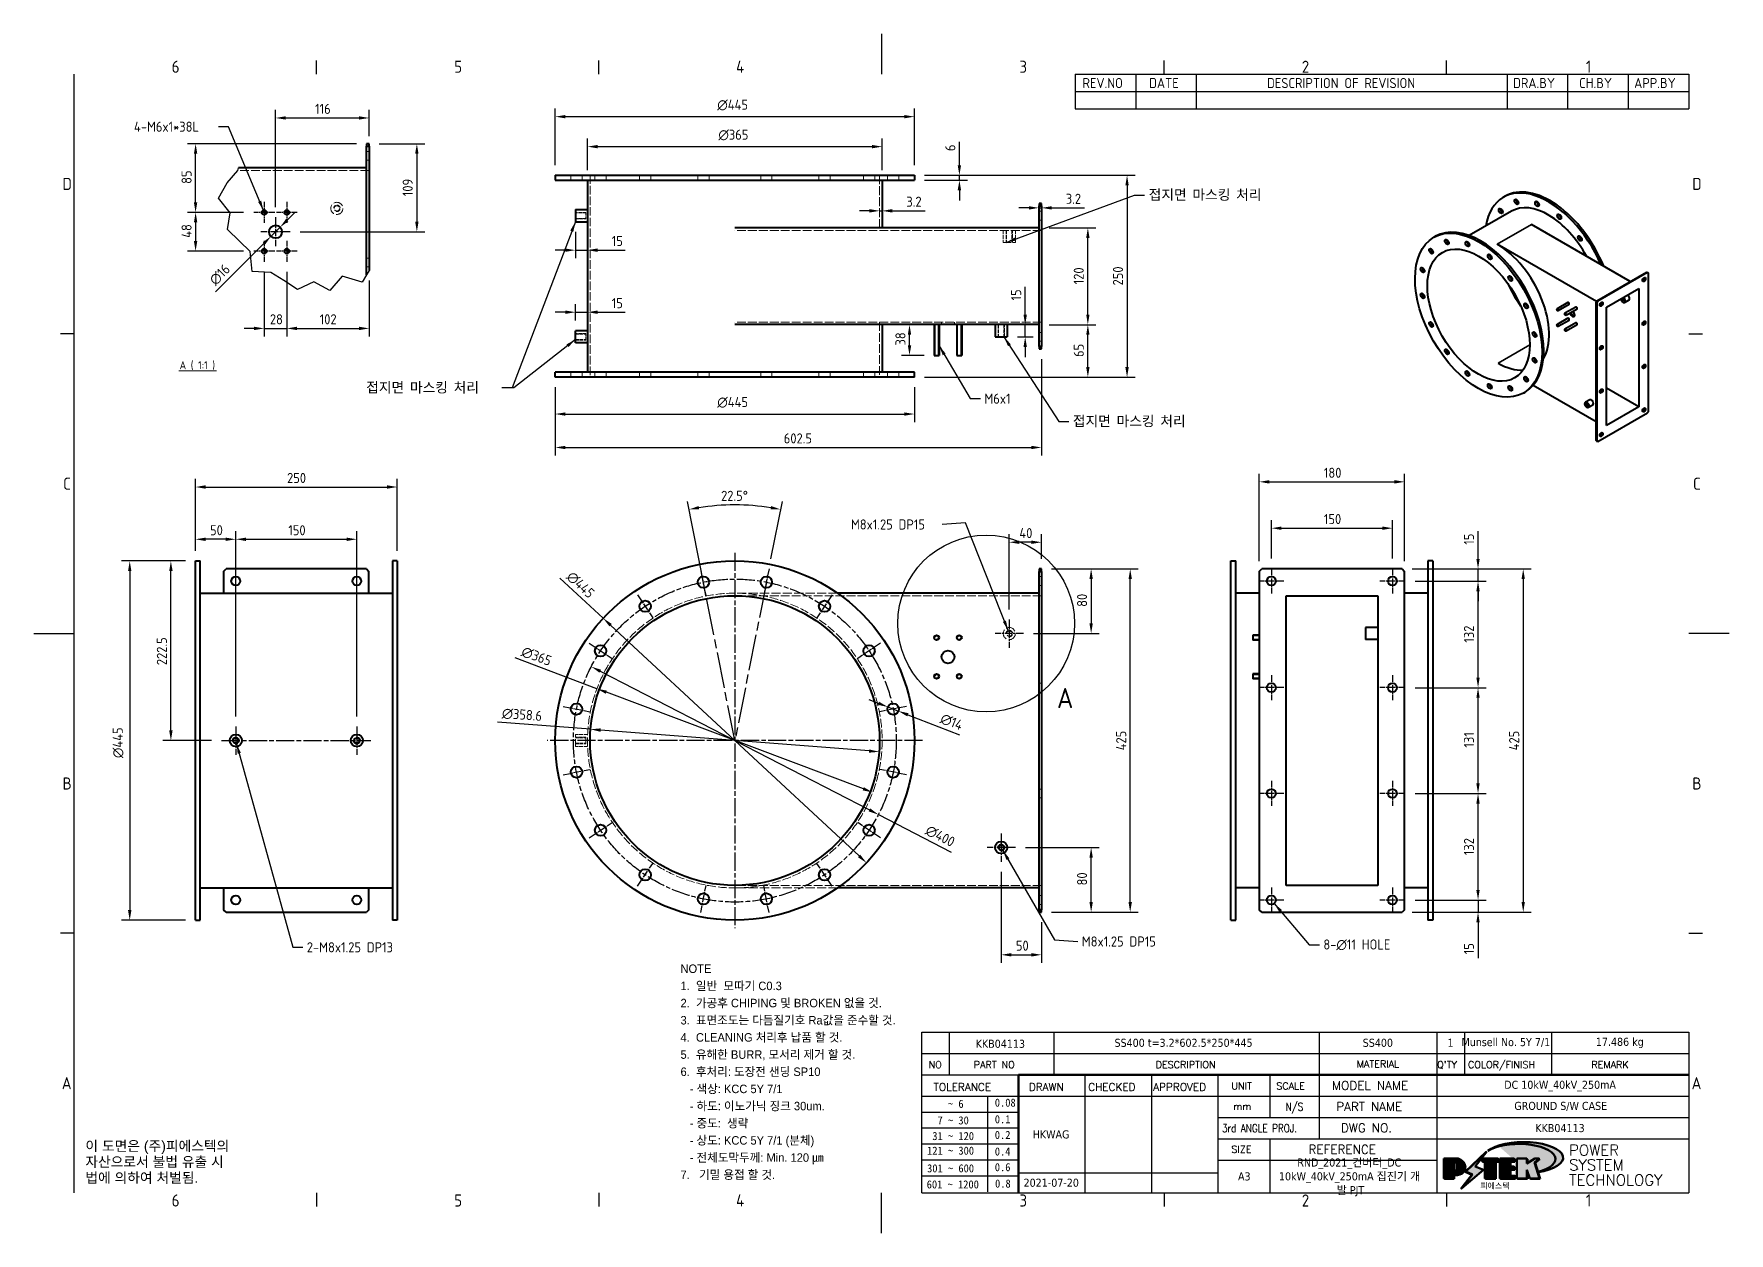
# Model space of a CAD drawing. Header units: millimetres. Extents: x 0 to 2100, y 0 to 1485.
import ezdxf
from ezdxf.enums import TextEntityAlignment as Align

# ---------------------------------------------------------------- set-up
doc = ezdxf.new("R2010")
doc.units = ezdxf.units.MM
doc.header["$LTSCALE"] = 5
doc.linetypes.add('CHAIN', pattern=[0.3543, 0.2362, -0.0295, 0.0591, -0.0295])
doc.linetypes.add('DASHED', pattern=[0.2067, 0.1654, -0.0413])
doc.layers.get('0').update_dxf_attribs({"color": 3, "lineweight": 25})
for name, color, linetype, lineweight in [('가려진 것(ISO)', 2, 'DASHED', 18), ('가시적인 것(ISO)', 3, 'Continuous', 40), ('가시적인 좁은 것(ISO)', 3, 'Continuous', 35), ('경계(ISO)', 7, 'Continuous', 25), ('기호(ISO)', 5, 'Continuous', 25), ('끊기 선(JIS)', 7, 'Continuous', 25), ('상세 경계(JIS)', 7, 'Continuous', 25), ('스케치 형상(ISO)', 3, 'Continuous', 25), ('제목(ISO)', 5, 'Continuous', 50), ('중심 표식(ISO)', 1, 'Continuous', 25), ('중심선(ISO)', 1, 'Continuous', 25), ('치수(ISO)', 2, 'Continuous', 25), ('해치(ISO)', 7, 'Continuous', 18)]:
    doc.layers.add(name, color=color, linetype=linetype, lineweight=lineweight)
doc.styles.add('HAN_291', font='')
doc.styles.add('HAN_370', font='', dxfattribs={"width": 2})
doc.styles.add('ISO Proportional', font='arial.ttf')
doc.styles.add('ISO ProportionalPSTEK', font='isocp.shx')
doc.styles.add('RC_284', font='ROMANC.shx')
doc.styles.add('RC_287', font='ROMANC.shx')
doc.styles.add('RC_292', font='ROMANC.shx')
doc.styles.add('ROMANT_294', font='romant.shx')
doc.styles.add('문자 텍스트_PSTEK_POSCO', font='isocp.shx')
doc.styles.add('부품번호텍스트_PSTEK_POSCO', font='isocp.shx')
doc.styles.add('치수 텍스트_PSTEK_POSCO', font='isocp.shx')
doc.styles.add('텍스트 스타일198', font='tahoma.ttf')
doc.styles.add('텍스트 스타일333', font='ROMANC.shx', dxfattribs={"width": 0.8})
doc.styles.add('텍스트 스타일514', font='isocp.shx')
doc.styles.get('HAN_291').set_extended_font_data('GulimChe')
doc.styles.get('HAN_370').set_extended_font_data('GulimChe')
doc.dimstyles.new('치수_PSTEK_POSCO', dxfattribs={"dimscale": 5, "dimtxt": 2.5, "dimasz": 2.5, "dimexe": 2, "dimexo": 2.5, "dimgap": 1, "dimtad": 1, "dimrnd": 1e-08, "dimdsep": 46, "dimtxsty": '치수 텍스트_PSTEK_POSCO', "dimcen": 0.09, "dimdle": 10, "dimclrd": 7, "dimclre": 7, "dimclrt": 2, "dimadec": 1, "dimazin": 2, "dimtfac": 1, "dimtmove": 0, "dimatfit": 3, "dimfxl": 0, "dimtolj": 1, "dimlwd": -1, "dimlwe": -1, "dimarcsym": 0})
doc.dimstyles.new('치수_PSTEK_POSCO$7', dxfattribs={"dimscale": 5, "dimtxt": 2.5, "dimasz": 2.5, "dimexe": 2, "dimexo": 2.5, "dimgap": 1, "dimtad": 1, "dimrnd": 1e-08, "dimdsep": 46, "dimtxsty": '치수 텍스트_PSTEK_POSCO', "dimcen": 0.09, "dimdle": 10, "dimclrd": 7, "dimclre": 7, "dimclrt": 2, "dimadec": 1, "dimazin": 2, "dimtfac": 1, "dimtmove": 0, "dimatfit": 3, "dimfxl": 0, "dimtolj": 1, "dimlwd": -1, "dimlwe": -1, "dimarcsym": 0})

msp = doc.modelspace()

# ---------------------------------------------------------------- texts
at = {"layer": '기호(ISO)', "color": 2, "char_height": 12.5, "attachment_point": 4, "style": '치수 텍스트_PSTEK_POSCO'}
for s, insert, width in [('{4-M6x1\\fISOCP|b0|i0;\\H12.5000;*38L}', (124.023, 1370.1226), 99.64571), ('{\\fISOCP|b0|i0;\\H12.5000;접지면 마스킹 처리 }', (1380.994, 1285.2177), 171.022046), ('{\\fISOCP|b0|i0;\\H12.5000;접지면 마스킹 처리}', (411.6422, 1046.5808), 165.464842), ('{M6x1}', (1177.5004, 1033.3091), 39.289481), ('{\\fISOCP|b0|i0;\\H12.5000;접지면 마스킹 처리}', (1286.991, 1004.9018), 165.464842)]:
    msp.add_mtext(s, dxfattribs=dict(at, insert=insert, width=width))
at = {"layer": '기호(ISO)', "color": 7, "insert": (180.5023, 1068.7788), "char_height": 10, "attachment_point": 7, "style": '텍스트 스타일514'}
msp.add_mtext('A ( 1:1 )', dxfattribs=at)
at = {"layer": '기호(ISO)', "color": 2, "insert": (569.2652, 1046.5613), "char_height": 12.5, "attachment_point": 6, "style": '치수 텍스트_PSTEK_POSCO'}
msp.add_mtext('{\\fISOCP|b0|i0;\\H12.5000; }', dxfattribs=at)
at = {"layer": '기호(ISO)', "color": 2, "char_height": 12.5, "attachment_point": 4}
for s, insert, width, line_spacing_factor, style in [('{M8x1.25 DP15}', (1012.1572, 877.5268), 108.042313, 0.4375, '치수 텍스트_PSTEK_POSCO'), ('{2-M8x1.25 DP13}', (338.0941, 353.9153), 127.694576, 0.4375, '치수 텍스트_PSTEK_POSCO'), ('{M8x1.25 DP15}', (1298.1768, 361.092), 108.042313, 0.4375, '치수 텍스트_PSTEK_POSCO'), ('{8-\\fAIGDT|b0|i0;\\H12.5000;n\\fisocp|b0|i0;\\H12.5000;11 HOLE}', (1597.4198, 356.9633), 95.541164, 0.4375, '치수 텍스트_PSTEK_POSCO'), ('{\\fArial|b0|i0;\\H12.5000;이 도면은 (주)피에스텍의\\P자산으로서 불법 유출 시 \\P법에 의하여 처벌됨.}', (63.7754, 87.5732), 196.530519, 0.944221, '문자 텍스트_PSTEK_POSCO')]:
    msp.add_mtext(s, dxfattribs=dict(at, insert=insert, width=width, line_spacing_factor=line_spacing_factor, style=style))

# ---------------------------------------------------------------- blocks, each defined once
blk = doc.blocks.new('경계 Default Border')
at = {"layer": '경계(ISO)'}
for p, q in [((70, 287), (70, 290.4)), ((140, 287), (140, 290.4)), ((280, 287), (280, 290.4)), ((350, 287), (350, 290.4)), ((10, 222.75), (6.6, 222.75)), ((410, 222.75), (413.4, 222.75)), ((10, 74.25), (6.6, 74.25)), ((410, 74.25), (413.4, 74.25)), ((70, 10), (70, 6.6)), ((140, 10), (140, 6.6)), ((280, 10), (280, 6.6)), ((350, 10), (350, 6.6))]:
    blk.add_line(p, q, dxfattribs=at)
at = {"layer": '경계(ISO)', "flags": 128}
for points in [[(210, 297), (210, 287)], [(10, 10), (10, 287)], [(0, 148.5), (10, 148.5)], [(420, 148.5), (410, 148.5)], [(210, 0), (210, 10)]]:
    blk.add_lwpolyline(points, dxfattribs=at)
at = {"layer": '경계(ISO)', "color": 2, "char_height": 3, "attachment_point": 7, "style": '문자 텍스트_PSTEK_POSCO'}
for s, insert in [('6', (34.14, 287.37)), ('5', (104.14, 287.37)), ('4', (173.97, 287.4)), ('3', (244.17, 287.37)), ('2', (314.13, 287.37)), ('1', (384.49, 287.4)), ('D', (7.08, 258.35)), ('D', (410.88, 258.35)), ('C', (7.24, 184.1)), ('C', (411.04, 184.1)), ('B', (7.08, 109.85)), ('B', (410.88, 109.85)), ('A', (6.91, 35.62)), ('A', (410.71, 35.62)), ('6', (34.14, 6.57)), ('5', (104.14, 6.57)), ('4', (173.97, 6.6)), ('3', (244.17, 6.57)), ('2', (314.13, 6.57)), ('1', (384.49, 6.6))]:
    blk.add_mtext(s, dxfattribs=dict(at, insert=insert))
blk = doc.blocks.new('제목 블록 PSTEK')
for color, points in [(252, [(317.22, 17.06), (322.03, 21.63), (322.28, 21.94), (317.05, 16.98), (318.75, 16.19), (316, 12.72), (316.34, 13), (318.92, 16.27)]), (5, [(321.62, 17.42), (319.53, 18.25), (322.45, 22.02), (317.22, 17.06), (318.92, 16.27), (316.17, 12.8)]), (1, [(324.48, 19.61), (325.24, 19.61), (325.24, 20.26), (321.23, 20.26), (321.23, 19.61), (321.98, 19.61), (321.98, 15.34), (324.48, 15.34)]), (252, [(321.98, 19.61), (321.4, 19.61), (321.4, 19.46), (321.98, 19.46)]), (252, [(324.66, 19.46), (325.42, 19.46), (325.42, 20.11), (325.24, 20.11), (325.24, 19.61), (324.48, 19.61), (324.48, 15.34), (322.16, 15.34), (322.16, 15.19), (324.66, 15.19)]), (1, [(329.23, 20.26), (325.66, 20.26), (325.66, 15.34), (329.36, 15.34), (329.36, 15.99), (328.11, 15.99), (328.11, 17.56), (329.23, 17.56), (329.23, 18.26), (328.11, 18.26), (328.11, 19.61), (329.23, 19.61)]), (252, [(328.29, 19.46), (329.41, 19.46), (329.41, 20.11), (329.23, 20.11), (329.23, 19.61), (328.11, 19.61), (328.11, 18.26), (328.29, 18.26)]), (252, [(328.29, 17.42), (329.41, 17.42), (329.41, 18.11), (329.23, 18.11), (329.23, 17.56), (328.11, 17.56), (328.11, 15.99), (328.29, 15.99)]), (1, [(332.33, 20.26), (329.86, 20.26), (329.86, 15.34), (332.33, 15.34), (332.33, 17.43), (333.07, 15.34), (335.49, 15.34), (334.25, 19.31), (335.44, 20.26), (334.31, 20.26), (332.33, 19)]), (252, [(332.51, 16.93), (332.33, 17.43), (332.33, 15.34), (330.04, 15.34), (330.04, 15.19), (332.51, 15.19)]), (252, [(332.51, 20.11), (332.33, 20.11), (332.33, 19), (332.51, 19.11)]), (252, [(335.62, 20.11), (335.25, 20.11), (334.25, 19.31), (335.49, 15.34), (333.2, 15.34), (333.25, 15.19), (335.66, 15.19), (334.43, 19.16)]), (252, [(329.54, 15.85), (329.36, 15.85), (329.36, 15.34), (325.83, 15.34), (325.83, 15.19), (329.54, 15.19)])]:
    blk.add_hatch(color=color).paths.add_polyline_path(points)
h = blk.add_hatch(color=1)
edge = h.paths.add_edge_path(flags=0)
edge.add_line((314.22, 19.61), (314.22, 17))
edge.add_line((314.22, 17), (314.35, 17))
edge.add_arc((314.35, 17.65), 0.651, 270, 360)
edge.add_line((315, 17.65), (315, 18.96))
edge.add_arc((314.35, 18.96), 0.651, 0, 90)
edge.add_line((314.35, 19.61), (314.22, 19.61))
edge = h.paths.add_edge_path()
edge.add_arc((314.98, 18.29), 1.97, 270, 450)
edge.add_line((314.98, 20.26), (311.77, 20.26))
edge.add_line((311.77, 20.26), (311.77, 15.34))
edge.add_line((311.77, 15.34), (314.22, 15.34))
edge.add_line((314.22, 15.34), (314.22, 16.32))
edge.add_line((314.22, 16.32), (314.98, 16.32))
h = blk.add_hatch(color=252)
edge = h.paths.add_edge_path()
edge.add_arc((314.98, 18.29), 1.97, 270, 406.8279)
edge.add_arc((315.16, 18.14), 1.97, -90, 53.561, ccw=False)
edge.add_line((315.16, 16.17), (314.4, 16.17))
edge.add_line((314.4, 16.17), (314.4, 15.19))
edge.add_line((314.4, 15.19), (311.94, 15.19))
edge.add_line((311.94, 15.19), (311.94, 15.34))
edge.add_line((311.94, 15.34), (314.22, 15.34))
edge.add_line((314.22, 15.34), (314.22, 16.32))
edge.add_line((314.22, 16.32), (314.98, 16.32))
h = blk.add_hatch(color=252)
edge = h.paths.add_edge_path()
edge.add_line((314.4, 19.46), (314.53, 19.46))
edge.add_arc((314.53, 18.81), 0.651, 60.4189, 90, ccw=False)
edge.add_arc((314.35, 18.96), 0.651, 39.9699, 90)
edge.add_line((314.35, 19.61), (314.22, 19.61))
edge.add_line((314.22, 19.61), (314.22, 17))
edge.add_line((314.22, 17), (314.35, 17))
edge.add_arc((314.35, 17.65), 0.651, 270, 274.6931)
edge.add_line((314.4, 17), (314.4, 19.46))
at = {"layer": '해치(ISO)'}
h = blk.add_hatch(color=140, dxfattribs=at)
edge = h.paths.add_edge_path()
edge.add_ellipse((330.37, 20.16), major_axis=(9.1, 0), ratio=0.40699, start_angle=301.3098, end_angle=507.7437)
edge.add_ellipse((331.53, 20.46), major_axis=(-9.82, 0), ratio=0.39426, start_angle=111.5121, end_angle=334.4703, ccw=False)
edge.add_line((335.14, 16.86), (335.1, 16.99))
at = {"color": 180}
for p, q in [((182.48, 11.79), (182.48, 51.57)), ((182.48, 51.57), (372.48, 51.57)), ((189.27, 51.57), (189.27, 41.01)), ((215.22, 41.01), (215.22, 51.57)), ((280.88, 51.57), (280.88, 41.01)), ((310.09, 51.57), (310.09, 41.01)), ((316.9, 51.57), (316.9, 41.01)), ((338.46, 51.57), (338.46, 41.01)), ((372.48, 51.57), (372.48, 11.79)), ((182.48, 46.29), (372.48, 46.29)), ((182.48, 41.01), (206.45, 41.01)), ((222.94, 11.79), (222.94, 41.01)), ((239.43, 11.79), (239.43, 41.01)), ((255.92, 11.79), (255.92, 41.01)), ((268.69, 41.01), (268.69, 30.45)), ((280.88, 41.01), (280.88, 25.17)), ((310.09, 41.01), (310.09, 11.79)), ((182.48, 35.73), (206.45, 35.73)), ((198.86, 12.03), (198.86, 35.73)), ((206.45, 35.73), (372.48, 35.73)), ((182.48, 31.78), (206.45, 31.78)), ((255.92, 30.45), (372.48, 30.45)), ((182.48, 27.83), (206.45, 27.83)), ((182.48, 23.88), (206.45, 23.88)), ((255.92, 25.17), (372.48, 25.17)), ((268.69, 25.17), (268.69, 11.79)), ((182.48, 19.93), (206.45, 19.93)), ((255.92, 19.89), (310.09, 19.89)), ((182.48, 15.98), (206.45, 15.98)), ((206.45, 16.74), (255.92, 16.74)), ((182.48, 11.79), (372.48, 11.79))]:
    blk.add_line(p, q, dxfattribs=at)
at = {"color": 7, "lineweight": 50}
for p, q in [((206.45, 11.79), (206.45, 41.01)), ((206.45, 41.01), (372.48, 41.01))]:
    blk.add_line(p, q, dxfattribs=at)
at = {"color": 7}
for p, q in [((322.28, 21.94), (317.05, 16.98)), ((322.45, 22.02), (317.22, 17.06)), ((317.22, 17.06), (322.03, 21.63)), ((319.53, 18.25), (322.45, 22.02)), ((322.03, 21.63), (322.28, 21.94)), ((314.98, 20.26), (311.77, 20.26)), ((311.77, 20.26), (311.77, 15.34)), ((314.98, 20.26), (311.77, 20.26)), ((311.77, 20.26), (311.77, 15.34)), ((314.22, 17), (314.22, 19.61)), ((314.22, 19.61), (314.35, 19.61)), ((314.35, 19.61), (314.22, 19.61)), ((314.22, 19.61), (314.22, 17)), ((314.22, 17), (314.22, 19.61)), ((314.22, 19.61), (314.35, 19.61)), ((314.35, 17), (314.22, 17)), ((314.22, 17), (314.35, 17)), ((314.35, 17), (314.22, 17)), ((314.4, 19.46), (314.53, 19.46)), ((314.4, 17), (314.4, 19.46)), ((315, 18.96), (315, 17.65)), ((315, 18.96), (315, 17.65)), ((316.17, 12.8), (321.62, 17.42)), ((317.05, 16.98), (318.75, 16.19)), ((318.92, 16.27), (317.22, 17.06)), ((317.22, 17.06), (318.92, 16.27)), ((321.62, 17.42), (319.53, 18.25)), ((325.24, 20.26), (321.23, 20.26)), ((321.23, 20.26), (321.23, 19.61)), ((325.24, 20.26), (321.23, 20.26)), ((321.23, 20.26), (321.23, 19.61)), ((321.23, 19.61), (321.98, 19.61)), ((321.23, 19.61), (321.98, 19.61)), ((321.4, 19.61), (321.4, 19.46)), ((321.98, 19.61), (321.4, 19.61)), ((321.4, 19.46), (321.98, 19.46)), ((321.98, 19.61), (321.98, 15.34)), ((321.98, 19.46), (321.98, 19.61)), ((321.98, 19.61), (321.98, 15.34)), ((324.48, 19.61), (325.24, 19.61)), ((324.48, 15.34), (324.48, 19.61)), ((325.24, 19.61), (324.48, 19.61)), ((324.48, 19.61), (324.48, 15.34)), ((324.48, 19.61), (325.24, 19.61)), ((324.48, 15.34), (324.48, 19.61)), ((324.66, 19.46), (325.42, 19.46)), ((324.66, 15.19), (324.66, 19.46)), ((325.24, 19.61), (325.24, 20.26)), ((325.24, 19.61), (325.24, 20.26)), ((325.42, 20.11), (325.24, 20.11)), ((325.24, 20.11), (325.24, 19.61)), ((325.42, 19.46), (325.42, 20.11)), ((329.23, 20.26), (325.66, 20.26)), ((325.66, 20.26), (325.66, 15.34)), ((325.66, 20.26), (325.66, 15.34)), ((329.23, 20.26), (325.66, 20.26)), ((328.11, 18.26), (328.11, 19.61)), ((328.11, 19.61), (329.23, 19.61)), ((329.23, 19.61), (328.11, 19.61)), ((328.11, 19.61), (328.11, 18.26)), ((328.11, 18.26), (328.11, 19.61)), ((328.11, 19.61), (329.23, 19.61)), ((329.23, 18.26), (328.11, 18.26)), ((328.11, 18.26), (328.29, 18.26)), ((329.23, 18.26), (328.11, 18.26)), ((328.11, 17.56), (329.23, 17.56)), ((328.11, 15.99), (328.11, 17.56)), ((329.23, 17.56), (328.11, 17.56)), ((328.11, 17.56), (328.11, 15.99)), ((328.11, 17.56), (329.23, 17.56)), ((328.11, 15.99), (328.11, 17.56)), ((328.29, 18.26), (328.29, 19.46)), ((328.29, 19.46), (329.41, 19.46)), ((328.29, 15.99), (328.29, 17.42)), ((328.29, 17.42), (329.41, 17.42)), ((329.23, 19.61), (329.23, 20.26)), ((329.23, 19.61), (329.23, 20.26)), ((329.41, 20.11), (329.23, 20.11)), ((329.23, 20.11), (329.23, 19.61)), ((329.23, 17.56), (329.23, 18.26)), ((329.23, 17.56), (329.23, 18.26)), ((329.41, 18.11), (329.23, 18.11)), ((329.23, 18.11), (329.23, 17.56)), ((329.41, 19.46), (329.41, 20.11)), ((329.41, 17.42), (329.41, 18.11)), ((332.33, 20.26), (329.86, 20.26)), ((329.86, 20.26), (329.86, 15.34)), ((329.86, 20.26), (329.86, 15.34)), ((332.33, 20.26), (329.86, 20.26)), ((334.31, 20.26), (332.33, 19)), ((332.33, 19), (332.33, 20.26)), ((334.31, 20.26), (332.33, 19)), ((332.33, 19), (332.33, 20.26)), ((332.51, 20.11), (332.33, 20.11)), ((332.33, 20.11), (332.33, 19)), ((332.33, 19), (332.51, 19.11)), ((332.33, 17.43), (333.07, 15.34)), ((332.33, 15.34), (332.33, 17.43)), ((332.51, 16.93), (332.33, 17.43)), ((332.33, 17.43), (332.33, 15.34)), ((332.33, 17.43), (333.07, 15.34)), ((332.33, 15.34), (332.33, 17.43)), ((332.51, 19.11), (332.51, 20.11)), ((332.51, 15.19), (332.51, 16.93)), ((334.25, 19.31), (335.44, 20.26)), ((334.25, 19.31), (335.44, 20.26)), ((335.25, 20.11), (334.25, 19.31)), ((335.49, 15.34), (334.25, 19.31)), ((334.25, 19.31), (335.49, 15.34)), ((335.49, 15.34), (334.25, 19.31)), ((335.44, 20.26), (334.31, 20.26)), ((335.44, 20.26), (334.31, 20.26)), ((334.43, 19.16), (335.62, 20.11)), ((335.66, 15.19), (334.43, 19.16)), ((335.62, 20.11), (335.25, 20.11)), ((345.04, 17.5), (344.99, 17.69)), ((311.77, 15.34), (314.22, 15.34)), ((311.77, 15.34), (314.22, 15.34)), ((314.22, 15.34), (311.94, 15.34)), ((311.94, 15.34), (311.94, 15.19)), ((311.94, 15.19), (314.4, 15.19)), ((314.22, 16.32), (314.98, 16.32)), ((314.22, 15.34), (314.22, 16.32)), ((314.98, 16.32), (314.22, 16.32)), ((314.22, 16.32), (314.22, 15.34)), ((314.22, 16.32), (314.98, 16.32)), ((314.22, 15.34), (314.22, 16.32)), ((314.4, 16.17), (315.16, 16.17)), ((314.4, 15.19), (314.4, 16.17)), ((318.75, 16.19), (316, 12.72)), ((316, 12.72), (316.34, 13)), ((318.92, 16.27), (316.17, 12.8)), ((316.34, 13), (318.92, 16.27)), ((321.98, 15.34), (324.48, 15.34)), ((321.98, 15.34), (324.48, 15.34)), ((324.48, 15.34), (322.16, 15.34)), ((322.16, 15.34), (322.16, 15.19)), ((322.16, 15.19), (324.66, 15.19)), ((325.66, 15.34), (329.36, 15.34)), ((325.66, 15.34), (329.36, 15.34)), ((329.36, 15.34), (325.83, 15.34)), ((325.83, 15.34), (325.83, 15.19)), ((325.83, 15.19), (329.54, 15.19)), ((329.36, 15.99), (328.11, 15.99)), ((328.11, 15.99), (328.29, 15.99)), ((329.36, 15.99), (328.11, 15.99)), ((329.36, 15.34), (329.36, 15.99)), ((329.36, 15.34), (329.36, 15.99)), ((329.54, 15.85), (329.36, 15.85)), ((329.36, 15.85), (329.36, 15.34)), ((329.54, 15.19), (329.54, 15.85)), ((329.86, 15.34), (332.33, 15.34)), ((329.86, 15.34), (332.33, 15.34)), ((332.33, 15.34), (330.04, 15.34)), ((330.04, 15.34), (330.04, 15.19)), ((330.04, 15.19), (332.51, 15.19)), ((333.07, 15.34), (335.49, 15.34)), ((333.07, 15.34), (335.49, 15.34)), ((335.49, 15.34), (333.2, 15.34)), ((333.2, 15.34), (333.25, 15.19)), ((333.25, 15.19), (335.66, 15.19))]:
    blk.add_line(p, q, dxfattribs=at)
at = {"color": 5}
for p, q in [((322.45, 22.02), (317.22, 17.06)), ((319.53, 18.25), (322.45, 22.02)), ((316.17, 12.8), (321.62, 17.42)), ((317.22, 17.06), (318.92, 16.27)), ((321.62, 17.42), (319.53, 18.25)), ((318.92, 16.27), (316.17, 12.8))]:
    blk.add_line(p, q, dxfattribs=at)
at = {"color": 1}
for p, q in [((314.98, 20.26), (311.77, 20.26)), ((311.77, 20.26), (311.77, 15.34)), ((314.22, 17), (314.22, 19.61)), ((314.22, 19.61), (314.35, 19.61)), ((314.35, 17), (314.22, 17)), ((315, 18.96), (315, 17.65)), ((325.24, 20.26), (321.23, 20.26)), ((321.23, 20.26), (321.23, 19.61)), ((321.23, 19.61), (321.98, 19.61)), ((321.98, 19.61), (321.98, 15.34)), ((324.48, 19.61), (325.24, 19.61)), ((324.48, 15.34), (324.48, 19.61)), ((325.24, 19.61), (325.24, 20.26)), ((329.23, 20.26), (325.66, 20.26)), ((325.66, 20.26), (325.66, 15.34)), ((328.11, 18.26), (328.11, 19.61)), ((328.11, 19.61), (329.23, 19.61)), ((329.23, 18.26), (328.11, 18.26)), ((328.11, 17.56), (329.23, 17.56)), ((328.11, 15.99), (328.11, 17.56)), ((329.23, 19.61), (329.23, 20.26)), ((329.23, 17.56), (329.23, 18.26)), ((332.33, 20.26), (329.86, 20.26)), ((329.86, 20.26), (329.86, 15.34)), ((334.31, 20.26), (332.33, 19)), ((332.33, 19), (332.33, 20.26)), ((332.33, 17.43), (333.07, 15.34)), ((332.33, 15.34), (332.33, 17.43)), ((334.25, 19.31), (335.44, 20.26)), ((335.49, 15.34), (334.25, 19.31)), ((335.44, 20.26), (334.31, 20.26)), ((311.77, 15.34), (314.22, 15.34)), ((314.22, 16.32), (314.98, 16.32)), ((314.22, 15.34), (314.22, 16.32)), ((321.98, 15.34), (324.48, 15.34)), ((325.66, 15.34), (329.36, 15.34)), ((329.36, 15.99), (328.11, 15.99)), ((329.36, 15.34), (329.36, 15.99)), ((329.86, 15.34), (332.33, 15.34)), ((333.07, 15.34), (335.49, 15.34))]:
    blk.add_line(p, q, dxfattribs=at)
at = {"color": 7}
for centre, radius, start, end in [((314.35, 18.96), 0.651, 0, 90), ((314.35, 18.96), 0.651, 39.9699, 90), ((314.35, 18.96), 0.651, 0, 90), ((314.35, 17.65), 0.651, 270, 0), ((314.35, 17.65), 0.651, 270, 0), ((314.35, 17.65), 0.651, 270, 274.6931), ((314.53, 18.81), 0.651, 60.4189, 90), ((314.98, 18.29), 1.97, 270, 90), ((314.98, 18.29), 1.97, 270, 90), ((314.98, 18.29), 1.97, 270, 46.8279), ((315.16, 18.14), 1.97, 270, 53.561)]:
    blk.add_arc(centre, radius, start, end, dxfattribs=at)
at = {"color": 1}
for centre, radius, start, end in [((314.35, 18.96), 0.651, 0, 90), ((314.35, 17.65), 0.651, 270, 0), ((314.98, 18.29), 1.97, 270, 90)]:
    blk.add_arc(centre, radius, start, end, dxfattribs=at)
at = {"layer": '제목(ISO)', "lineweight": 18}
blk.add_line((182.48, 35.73), (182.48, 11.79), dxfattribs=at)
at = {"layer": '제목(ISO)'}
for p, q in [((322.28, 21.94), (317.05, 16.98)), ((322.45, 22.02), (317.22, 17.06)), ((317.22, 17.06), (322.03, 21.63)), ((319.53, 18.25), (322.45, 22.02)), ((322.03, 21.63), (322.28, 21.94)), ((314.98, 20.26), (311.77, 20.26)), ((311.77, 20.26), (311.77, 15.34)), ((314.22, 17), (314.22, 19.61)), ((314.22, 19.61), (314.35, 19.61)), ((314.35, 19.61), (314.22, 19.61)), ((314.22, 19.61), (314.22, 17)), ((314.35, 17), (314.22, 17)), ((314.22, 17), (314.35, 17)), ((314.4, 19.46), (314.53, 19.46)), ((314.4, 17), (314.4, 19.46)), ((315, 18.96), (315, 17.65)), ((316.17, 12.8), (321.62, 17.42)), ((317.05, 16.98), (318.75, 16.19)), ((317.22, 17.06), (318.92, 16.27)), ((318.92, 16.27), (317.22, 17.06)), ((321.62, 17.42), (319.53, 18.25)), ((325.24, 20.26), (321.23, 20.26)), ((321.23, 20.26), (321.23, 19.61)), ((321.23, 19.61), (321.98, 19.61)), ((321.98, 19.61), (321.4, 19.61)), ((321.4, 19.61), (321.4, 19.46)), ((321.4, 19.46), (321.98, 19.46)), ((321.98, 19.61), (321.98, 15.34)), ((321.98, 19.46), (321.98, 19.61)), ((324.48, 19.61), (325.24, 19.61)), ((324.48, 15.34), (324.48, 19.61)), ((325.24, 19.61), (324.48, 19.61)), ((324.48, 19.61), (324.48, 15.34)), ((324.66, 19.46), (325.42, 19.46)), ((324.66, 15.19), (324.66, 19.46)), ((325.24, 19.61), (325.24, 20.26)), ((325.42, 20.11), (325.24, 20.11)), ((325.24, 20.11), (325.24, 19.61)), ((325.42, 19.46), (325.42, 20.11)), ((329.23, 20.26), (325.66, 20.26)), ((325.66, 20.26), (325.66, 15.34)), ((328.11, 18.26), (328.11, 19.61)), ((328.11, 19.61), (329.23, 19.61)), ((329.23, 19.61), (328.11, 19.61)), ((328.11, 19.61), (328.11, 18.26)), ((329.23, 18.26), (328.11, 18.26)), ((328.11, 18.26), (328.29, 18.26)), ((328.11, 15.99), (328.11, 17.56)), ((328.11, 17.56), (329.23, 17.56)), ((329.23, 17.56), (328.11, 17.56)), ((328.11, 17.56), (328.11, 15.99)), ((328.29, 19.46), (329.41, 19.46)), ((328.29, 18.26), (328.29, 19.46)), ((328.29, 17.42), (329.41, 17.42)), ((328.29, 15.99), (328.29, 17.42)), ((329.23, 19.61), (329.23, 20.26)), ((329.41, 20.11), (329.23, 20.11)), ((329.23, 20.11), (329.23, 19.61)), ((329.23, 17.56), (329.23, 18.26)), ((329.41, 18.11), (329.23, 18.11)), ((329.23, 18.11), (329.23, 17.56)), ((329.41, 19.46), (329.41, 20.11)), ((329.41, 17.42), (329.41, 18.11)), ((332.33, 20.26), (329.86, 20.26)), ((329.86, 20.26), (329.86, 15.34)), ((334.31, 20.26), (332.33, 19)), ((332.33, 19), (332.33, 20.26)), ((332.51, 20.11), (332.33, 20.11)), ((332.33, 20.11), (332.33, 19)), ((332.33, 19), (332.51, 19.11)), ((332.33, 15.34), (332.33, 17.43)), ((332.33, 17.43), (333.07, 15.34)), ((332.51, 16.93), (332.33, 17.43)), ((332.33, 17.43), (332.33, 15.34)), ((332.51, 19.11), (332.51, 20.11)), ((332.51, 15.19), (332.51, 16.93)), ((334.25, 19.31), (335.44, 20.26)), ((335.25, 20.11), (334.25, 19.31)), ((335.49, 15.34), (334.25, 19.31)), ((334.25, 19.31), (335.49, 15.34)), ((335.44, 20.26), (334.31, 20.26)), ((334.43, 19.16), (335.62, 20.11)), ((335.66, 15.19), (334.43, 19.16)), ((335.62, 20.11), (335.25, 20.11)), ((311.77, 15.34), (314.22, 15.34)), ((314.22, 15.34), (311.94, 15.34)), ((311.94, 15.34), (311.94, 15.19)), ((311.94, 15.19), (314.4, 15.19)), ((314.22, 15.34), (314.22, 16.32)), ((314.22, 16.32), (314.98, 16.32)), ((314.98, 16.32), (314.22, 16.32)), ((314.22, 16.32), (314.22, 15.34)), ((314.4, 15.19), (314.4, 16.17)), ((314.4, 16.17), (315.16, 16.17)), ((318.75, 16.19), (316, 12.72)), ((316, 12.72), (316.34, 13)), ((318.92, 16.27), (316.17, 12.8)), ((316.34, 13), (318.92, 16.27)), ((321.98, 15.34), (324.48, 15.34)), ((324.48, 15.34), (322.16, 15.34)), ((322.16, 15.34), (322.16, 15.19)), ((322.16, 15.19), (324.66, 15.19)), ((325.66, 15.34), (329.36, 15.34)), ((329.36, 15.34), (325.83, 15.34)), ((325.83, 15.34), (325.83, 15.19)), ((325.83, 15.19), (329.54, 15.19)), ((329.36, 15.99), (328.11, 15.99)), ((328.11, 15.99), (328.29, 15.99)), ((329.36, 15.34), (329.36, 15.99)), ((329.54, 15.85), (329.36, 15.85)), ((329.36, 15.85), (329.36, 15.34)), ((329.54, 15.19), (329.54, 15.85)), ((329.86, 15.34), (332.33, 15.34)), ((332.33, 15.34), (330.04, 15.34)), ((330.04, 15.34), (330.04, 15.19)), ((330.04, 15.19), (332.51, 15.19)), ((333.07, 15.34), (335.49, 15.34)), ((335.49, 15.34), (333.2, 15.34)), ((333.2, 15.34), (333.25, 15.19)), ((333.25, 15.19), (335.66, 15.19))]:
    blk.add_line(p, q, dxfattribs=at)
at = {"layer": '제목(ISO)', "color": 4}
blk.add_line((335.14, 16.86), (335.1, 16.99), dxfattribs=at)
at = {"layer": '제목(ISO)'}
for centre, radius, start, end in [((314.35, 18.96), 0.651, 0, 90), ((314.35, 18.96), 0.651, 39.9699, 90), ((314.35, 17.65), 0.651, 270, 0), ((314.35, 17.65), 0.651, 270, 274.6931), ((314.53, 18.81), 0.651, 60.4189, 90), ((314.98, 18.29), 1.97, 46.8279, 90), ((314.98, 18.29), 1.97, 270, 46.8279), ((314.98, 18.29), 1.97, 270, 46.8279), ((315.16, 18.14), 1.97, 270, 53.561)]:
    blk.add_arc(centre, radius, start, end, dxfattribs=at)
at = {"layer": '제목(ISO)', "color": 4}
for centre, major_axis, ratio, start_param, end_param in [((331.53, 20.46), (9.82, 0), 0.39426, 5.087845, 8.9792), ((330.37, 20.16), (9.1, 0), 0.40699, 5.258849, 8.861799)]:
    blk.add_ellipse(centre, major_axis=major_axis, ratio=ratio, start_param=start_param, end_param=end_param, dxfattribs=at)
at = {"color": 2}
for s, height, style, p in [('NO', 1.742, 'RC_284', (184.14, 42.62)), ('PART NO', 1.742, 'RC_284', (195.34, 42.62)), ('DESCRIPTION', 1.7424, 'RC_284', (240.4, 42.62)), ("Q'TY", 1.742, 'RC_284', (310.14, 42.62)), ('COLOR/FINISH', 1.7424, 'RC_284', (317.77, 42.62)), ('REMARK', 1.742, 'RC_284', (348.35, 42.62)), (' TOLERANCE', 1.9, 'RC_287', (184.09, 37.01)), ('DRAWN', 1.9, 'RC_287', (208.98, 37.01)), ('CHECKED', 1.9, 'RC_287', (223.69, 37.01)), ('APPROVED', 1.9, 'RC_287', (239.78, 37.01)), ('UNIT', 1.742, 'RC_284', (259.17, 37.34)), ('SCALE', 1.742, 'RC_284', (270.29, 37.34)), ('MODEL NAME', 2.178, 'RC_292', (284.1, 37.25)), ('    ~ 6', 2, 'HAN_291', (183.77, 32.82)), ('0.08', 2, 'HAN_291', (200.55, 33.1)), ('PART NAME', 2.178, 'RC_292', (285.14, 32.03)), ('  7 ~ 30', 2, 'HAN_291', (183.77, 28.71)), ('0.1', 2, 'HAN_291', (200.55, 28.99)), ('mm', 1.742, 'RC_284', (259.65, 32.35)), (' 31 ~ 120', 2, 'HAN_291', (183.77, 24.83)), ('0.2', 2, 'HAN_291', (200.55, 25.11)), (' DWG NO.', 2.178, 'RC_292', (284.81, 26.75)), ('121 ~ 300', 2, 'HAN_291', (183.77, 21.21)), ('0.4', 2, 'HAN_291', (200.55, 21)), ('SIZE', 1.742, 'RC_284', (259.17, 21.69)), ('REFERENCE', 2.178, 'RC_292', (278.27, 21.43)), ('301 ~ 600', 2, 'HAN_291', (183.77, 16.83)), ('0.6', 2, 'HAN_291', (200.55, 17.12)), ('601 ~ 1200', 2, 'HAN_291', (183.68, 12.85)), ('0.8', 2, 'HAN_291', (200.61, 13.06))]:
    blk.add_text(s, height=height, dxfattribs=dict(at, style=style)).set_placement(p)
at = {"color": 2, "style": 'RC_284'}
blk.add_text('MATERIAL', height=1.742, dxfattribs=at).set_placement((295.48, 43.65), align=Align.MIDDLE_CENTER)
at = {"color": 7, "style": '텍스트 스타일333', "width": 0.8}
blk.add_text('N/S', height=2, dxfattribs=at).set_placement((274.78, 33.09), align=Align.MIDDLE_CENTER)
at = {"color": 2, "style": '텍스트 스타일333', "width": 0.8}
blk.add_text('3rd ANGLE PROJ.', height=2, dxfattribs=at).set_placement((256.84, 26.76))
at = {"color": 7, "style": 'ROMANT_294'}
for s, p in [('POWER', (342.83, 20.97)), ('SYSTEM', (342.83, 17.33)), ('TECHNOLOGY', (342.83, 13.57))]:
    blk.add_text(s, height=2.7, dxfattribs=at).set_placement(p)
at = {"color": 7, "insert": (320.85, 14.21), "char_height": 1.4, "attachment_point": 1, "line_spacing_factor": 0.332, "style": 'HAN_370'}
blk.add_mtext('\\fHY견고딕|b0|i0;\\H1.4000;피에스텍', dxfattribs=at)
at = {"layer": '제목(ISO)', "color": 7, "style": '텍스트 스타일198'}
for tag, p in [('질량\\P3;_001', (349.46, 48.16)), ('부품_번호_001', (195.81, 47.68)), ('설명_001', (230.21, 47.92)), ('재질_001', (291.7, 47.93)), ("3._Q'TY_001", (312.71, 47.92)), ('4._COLOR_001', (316.19, 48.1)), ('1._MODEL_NAME_001', (326.77, 37.52)), ('제목_001', (329.26, 32.29)), ('설계자_001', (209.94, 25.23)), ('부품_번호_001', (334.47, 26.81)), ('시트_크기_001', (260.81, 14.84)), ('프로젝트_002', (270.95, 14.85)), ('프로젝트_001', (275.49, 18.27)), ('작성_날짜_001', (207.67, 13.27)), ('프로젝트_003', (285.25, 11.42))]:
    blk.add_attdef(tag, p, '', height=2, dxfattribs=at)
for tag, p in [('점검자', (231.18, 26.23)), ('엔지니어링_승인자', (247.67, 26.23)), ('점검_날짜', (231.18, 14.27)), ('엔지니어링_승인_날짜', (247.67, 14.27))]:
    blk.add_attdef(tag, text='', height=2, dxfattribs=at).set_placement(p, align=Align.MIDDLE_CENTER)
blk = doc.blocks.new('리비전 내역')
at = {"layer": '기호(ISO)'}
for p, q in [((258, 287), (410, 287)), ((258, 287), (258, 282.72)), ((273, 287), (273, 282.72)), ((288, 287), (288, 282.72)), ((365, 287), (365, 282.72)), ((380, 287), (380, 282.72)), ((395, 287), (395, 282.72)), ((410, 287), (410, 282.72)), ((258, 282.72), (410, 282.72)), ((258, 282.72), (258, 278.44)), ((273, 282.72), (273, 278.44)), ((288, 282.72), (288, 278.44)), ((365, 282.72), (365, 278.44)), ((380, 282.72), (380, 278.44)), ((395, 282.72), (395, 278.44)), ((410, 282.72), (410, 278.44)), ((258, 278.44), (410, 278.44))]:
    blk.add_line(p, q, dxfattribs=at)
at = {"layer": '기호(ISO)', "color": 2, "char_height": 2.5, "attachment_point": 7, "style": 'ISO ProportionalPSTEK'}
for s, insert in [('REV.NO', (259.79, 283.58)), ('DATE', (276.31, 283.58)), ('DESCRIPTION OF REVISION', (305.51, 283.58)), ('DRA.BY', (366.48, 283.58)), ('CH.BY', (382.86, 283.58)), ('APP.BY', (396.48, 283.58))]:
    blk.add_mtext(s, dxfattribs=dict(at, insert=insert))
blk = doc.blocks.new('*D23')
at = {"layer": 'Defpoints', "color": 0}
for p in [(1695, 822.4), (1695, 397.4), (1845, 397.4)]:
    blk.add_point(p, dxfattribs=at)
at = {"layer": '치수(ISO)', "color": 7}
for p, q in [((1707.5, 822.4), (1855, 822.4)), ((1845, 809.9), (1845, 409.9)), ((1707.5, 397.4), (1855, 397.4))]:
    blk.add_line(p, q, dxfattribs=at)
for points in [[(1842.9, 809.9), (1847, 809.9), (1845, 822.4)], [(1842.9, 409.9), (1847, 409.9), (1845, 397.4)]]:
    blk.add_solid(points, dxfattribs=at)
at = {"layer": '치수(ISO)', "color": 2, "insert": (1833.7, 597.8), "char_height": 12.5, "attachment_point": 4, "rotation": 90, "style": '치수 텍스트_PSTEK_POSCO'}
blk.add_mtext('\\A1;425', dxfattribs=at)
blk = doc.blocks.new('*D24')
at = {"layer": 'Defpoints', "color": 0}
for p in [(1698.5, 412.4), (1695, 397.4), (1789, 397.4)]:
    blk.add_point(p, dxfattribs=at)
at = {"layer": '치수(ISO)', "color": 7}
for p, q in [((1789, 424.9), (1789, 437.4)), ((1711, 412.4), (1799, 412.4)), ((1789, 412.4), (1789, 397.4)), ((1707.5, 397.4), (1799, 397.4)), ((1789, 384.9), (1789, 340.3))]:
    blk.add_line(p, q, dxfattribs=at)
for points in [[(1786.9, 424.9), (1791, 424.9), (1789, 412.4)], [(1786.9, 384.9), (1791, 384.9), (1789, 397.4)]]:
    blk.add_solid(points, dxfattribs=at)
at = {"layer": '치수(ISO)', "color": 2, "insert": (1777.7, 345.3), "char_height": 12.5, "attachment_point": 4, "rotation": 90, "style": '치수 텍스트_PSTEK_POSCO'}
blk.add_mtext('\\A1;15', dxfattribs=at)
blk = doc.blocks.new('*D25')
at = {"layer": 'Defpoints', "color": 0}
for p in [(1698.5, 544.4), (1789, 544.4), (1698.5, 412.4)]:
    blk.add_point(p, dxfattribs=at)
at = {"layer": '치수(ISO)', "color": 7}
for p, q in [((1711, 544.4), (1799, 544.4)), ((1789, 424.9), (1789, 531.9)), ((1711, 412.4), (1799, 412.4))]:
    blk.add_line(p, q, dxfattribs=at)
for points in [[(1786.9, 531.9), (1791, 531.9), (1789, 544.4)], [(1786.9, 424.9), (1791, 424.9), (1789, 412.4)]]:
    blk.add_solid(points, dxfattribs=at)
at = {"layer": '치수(ISO)', "color": 2, "insert": (1777.7, 468), "char_height": 12.5, "attachment_point": 4, "rotation": 90, "style": '치수 텍스트_PSTEK_POSCO'}
blk.add_mtext('\\A1;132', dxfattribs=at)
blk = doc.blocks.new('*D26')
at = {"layer": 'Defpoints', "color": 0}
for p in [(1698.5, 675.4), (1789, 675.4), (1698.5, 544.4)]:
    blk.add_point(p, dxfattribs=at)
at = {"layer": '치수(ISO)', "color": 7}
for p, q in [((1711, 675.4), (1799, 675.4)), ((1789, 556.9), (1789, 662.9)), ((1711, 544.4), (1799, 544.4))]:
    blk.add_line(p, q, dxfattribs=at)
for points in [[(1786.9, 662.9), (1791, 662.9), (1789, 675.4)], [(1786.9, 556.9), (1791, 556.9), (1789, 544.4)]]:
    blk.add_solid(points, dxfattribs=at)
at = {"layer": '치수(ISO)', "color": 2, "insert": (1777.7, 601.2), "char_height": 12.5, "attachment_point": 4, "rotation": 90, "style": '치수 텍스트_PSTEK_POSCO'}
blk.add_mtext('\\A1;131', dxfattribs=at)
blk = doc.blocks.new('*D27')
at = {"layer": 'Defpoints', "color": 0}
for p in [(1698.5, 807.4), (1789, 807.4), (1698.5, 675.4)]:
    blk.add_point(p, dxfattribs=at)
at = {"layer": '치수(ISO)', "color": 7}
for p, q in [((1711, 807.4), (1799, 807.4)), ((1789, 687.9), (1789, 794.9)), ((1711, 675.4), (1799, 675.4))]:
    blk.add_line(p, q, dxfattribs=at)
for points in [[(1786.9, 794.9), (1791, 794.9), (1789, 807.4)], [(1786.9, 687.9), (1791, 687.9), (1789, 675.4)]]:
    blk.add_solid(points, dxfattribs=at)
at = {"layer": '치수(ISO)', "color": 2, "insert": (1777.7, 731.1), "char_height": 12.5, "attachment_point": 4, "rotation": 90, "style": '치수 텍스트_PSTEK_POSCO'}
blk.add_mtext('\\A1;132', dxfattribs=at)
blk = doc.blocks.new('*D28')
at = {"layer": 'Defpoints', "color": 0}
for p in [(1695, 822.4), (1789, 822.4), (1698.5, 807.4)]:
    blk.add_point(p, dxfattribs=at)
at = {"layer": '치수(ISO)', "color": 7}
for p, q in [((1789, 834.9), (1789, 869.2)), ((1707.5, 822.4), (1799, 822.4)), ((1789, 807.4), (1789, 822.4)), ((1711, 807.4), (1799, 807.4)), ((1789, 794.9), (1789, 782.4))]:
    blk.add_line(p, q, dxfattribs=at)
for points in [[(1786.9, 834.9), (1791, 834.9), (1789, 822.4)], [(1786.9, 794.9), (1791, 794.9), (1789, 807.4)]]:
    blk.add_solid(points, dxfattribs=at)
at = {"layer": '치수(ISO)', "color": 2, "insert": (1777.7, 852.4), "char_height": 12.5, "attachment_point": 4, "rotation": 90, "style": '치수 텍스트_PSTEK_POSCO'}
blk.add_mtext('\\A1;15', dxfattribs=at)
blk = doc.blocks.new('*D29')
at = {"layer": 'Defpoints', "color": 0}
for p in [(1698, 930.3), (1518, 819.4), (1698, 819.4)]:
    blk.add_point(p, dxfattribs=at)
at = {"layer": '치수(ISO)', "color": 7}
for p, q in [((1518, 831.9), (1518, 940.3)), ((1530.5, 930.3), (1685.5, 930.3)), ((1698, 831.9), (1698, 940.3))]:
    blk.add_line(p, q, dxfattribs=at)
for points in [[(1530.5, 932.4), (1530.5, 928.2), (1518, 930.3)], [(1685.5, 932.4), (1685.5, 928.2), (1698, 930.3)]]:
    blk.add_solid(points, dxfattribs=at)
at = {"layer": '치수(ISO)', "color": 2, "insert": (1598, 941.5), "char_height": 12.5, "attachment_point": 4, "style": '치수 텍스트_PSTEK_POSCO'}
blk.add_mtext('\\A1;180', dxfattribs=at)
blk = doc.blocks.new('*D30')
at = {"layer": 'Defpoints', "color": 0}
for p in [(1683, 872.9), (1533, 822.9), (1683, 822.9)]:
    blk.add_point(p, dxfattribs=at)
at = {"layer": '치수(ISO)', "color": 7}
for p, q in [((1533, 835.4), (1533, 882.9)), ((1683, 835.4), (1683, 882.9)), ((1545.5, 872.9), (1670.5, 872.9))]:
    blk.add_line(p, q, dxfattribs=at)
for points in [[(1545.5, 875), (1545.5, 870.8), (1533, 872.9)], [(1670.5, 875), (1670.5, 870.8), (1683, 872.9)]]:
    blk.add_solid(points, dxfattribs=at)
at = {"layer": '치수(ISO)', "color": 2, "insert": (1598, 884.2), "char_height": 12.5, "attachment_point": 4, "style": '치수 텍스트_PSTEK_POSCO'}
blk.add_mtext('\\A1;150', dxfattribs=at)
blk = doc.blocks.new('*D31')
at = {"layer": 'Defpoints', "color": 0}
for p in [(1208.3, 855.5), (1248.3, 822.4), (1208.3, 759.9)]:
    blk.add_point(p, dxfattribs=at)
at = {"layer": '치수(ISO)', "color": 7}
for p, q in [((1208.3, 772.4), (1208.3, 865.5)), ((1248.3, 834.9), (1248.3, 865.5)), ((1235.8, 855.5), (1220.8, 855.5))]:
    blk.add_line(p, q, dxfattribs=at)
for points in [[(1220.8, 857.6), (1220.8, 853.4), (1208.3, 855.5)], [(1235.8, 857.6), (1235.8, 853.4), (1248.3, 855.5)]]:
    blk.add_solid(points, dxfattribs=at)
at = {"layer": '치수(ISO)', "color": 2, "insert": (1220.8, 866.8), "char_height": 12.5, "attachment_point": 4, "style": '치수 텍스트_PSTEK_POSCO'}
blk.add_mtext('\\A1;40', dxfattribs=at)
blk = doc.blocks.new('*D32')
at = {"layer": 'Defpoints', "color": 0}
for p in [(1248.3, 822.4), (1225.8, 742.4), (1309.7, 742.4)]:
    blk.add_point(p, dxfattribs=at)
at = {"layer": '치수(ISO)', "color": 7}
for p, q in [((1260.8, 822.4), (1319.7, 822.4)), ((1309.7, 809.9), (1309.7, 754.9)), ((1238.3, 742.4), (1319.7, 742.4))]:
    blk.add_line(p, q, dxfattribs=at)
for points in [[(1307.6, 809.9), (1311.8, 809.9), (1309.7, 822.4)], [(1307.6, 754.9), (1311.8, 754.9), (1309.7, 742.4)]]:
    blk.add_solid(points, dxfattribs=at)
at = {"layer": '치수(ISO)', "color": 2, "insert": (1298.5, 775.5), "char_height": 12.5, "attachment_point": 4, "rotation": 90, "style": '치수 텍스트_PSTEK_POSCO'}
blk.add_mtext('\\A1;80', dxfattribs=at)
blk = doc.blocks.new('*D33')
at = {"layer": 'Defpoints', "color": 0}
for p in [(1198.3, 459.9), (1248.3, 397.4), (1248.3, 344.6)]:
    blk.add_point(p, dxfattribs=at)
at = {"layer": '치수(ISO)', "color": 7}
for p, q in [((1198.3, 447.4), (1198.3, 334.6)), ((1248.3, 384.9), (1248.3, 334.6)), ((1210.8, 344.6), (1235.8, 344.6))]:
    blk.add_line(p, q, dxfattribs=at)
for points in [[(1210.8, 346.7), (1210.8, 342.5), (1198.3, 344.6)], [(1235.8, 346.7), (1235.8, 342.5), (1248.3, 344.6)]]:
    blk.add_solid(points, dxfattribs=at)
at = {"layer": '치수(ISO)', "color": 2, "insert": (1216.5, 355.9), "char_height": 12.5, "attachment_point": 4, "style": '치수 텍스트_PSTEK_POSCO'}
blk.add_mtext('\\A1;50', dxfattribs=at)
blk = doc.blocks.new('*D34')
at = {"layer": 'Defpoints', "color": 0}
for p in [(1215.8, 477.4), (1309.7, 477.4), (1248.3, 397.4)]:
    blk.add_point(p, dxfattribs=at)
at = {"layer": '치수(ISO)', "color": 7}
for p, q in [((1228.3, 477.4), (1319.7, 477.4)), ((1309.7, 409.9), (1309.7, 464.9)), ((1260.8, 397.4), (1319.7, 397.4))]:
    blk.add_line(p, q, dxfattribs=at)
for points in [[(1307.6, 464.9), (1311.8, 464.9), (1309.7, 477.4)], [(1307.6, 409.9), (1311.8, 409.9), (1309.7, 397.4)]]:
    blk.add_solid(points, dxfattribs=at)
at = {"layer": '치수(ISO)', "color": 2, "insert": (1298.5, 430.5), "char_height": 12.5, "attachment_point": 4, "rotation": 90, "style": '치수 텍스트_PSTEK_POSCO'}
blk.add_mtext('\\A1;80', dxfattribs=at)
blk = doc.blocks.new('*D35')
at = {"layer": 'Defpoints', "color": 0}
for p in [(1248.3, 822.4), (1358.1, 822.4), (1248.3, 397.4)]:
    blk.add_point(p, dxfattribs=at)
at = {"layer": '치수(ISO)', "color": 7}
for p, q in [((1260.8, 822.4), (1368.1, 822.4)), ((1358.1, 409.9), (1358.1, 809.9)), ((1260.8, 397.4), (1368.1, 397.4))]:
    blk.add_line(p, q, dxfattribs=at)
for points in [[(1356, 809.9), (1360.2, 809.9), (1358.1, 822.4)], [(1356, 409.9), (1360.2, 409.9), (1358.1, 397.4)]]:
    blk.add_solid(points, dxfattribs=at)
at = {"layer": '치수(ISO)', "color": 2, "insert": (1346.9, 597.8), "char_height": 12.5, "attachment_point": 4, "rotation": 90, "style": '치수 텍스트_PSTEK_POSCO'}
blk.add_mtext('\\A1;425', dxfattribs=at)
blk = doc.blocks.new('*D36')
at = {"layer": 'Defpoints', "color": 0}
for p in [(887.4, 901.1), (910.7, 822.8), (832.6, 789.4), (868.3, 609.9)]:
    blk.add_point(p, dxfattribs=at)
at = {"layer": '치수(ISO)', "color": 7}
for p, q in [((830.2, 801.7), (809.5, 905.9)), ((913.1, 835), (927.2, 905.9))]:
    blk.add_line(p, q, dxfattribs=at)
blk.add_arc((868.3, 609.9), 291.8, 81.2047, 98.7953, dxfattribs=at)
for points in [[(824.1, 896.2), (823.4, 900.3), (811.4, 896.1)], [(913.3, 900.3), (912.6, 896.2), (925.3, 896.1)]]:
    blk.add_solid(points, dxfattribs=at)
at = {"layer": '치수(ISO)', "color": 2, "insert": (851.3, 913), "char_height": 12.5, "attachment_point": 4, "style": '치수 텍스트_PSTEK_POSCO'}
blk.add_mtext('\\A1;22.5°', dxfattribs=at)
blk = doc.blocks.new('*D37')
at = {"layer": 'Defpoints', "color": 0}
for p in [(705.3, 761.3), (1031.4, 458.5)]:
    blk.add_point(p, dxfattribs=at)
at = {"layer": '치수(ISO)', "color": 7}
for p, q in [((705.3, 761.3), (651.7, 811)), ((1022.2, 467), (714.4, 752.8))]:
    blk.add_line(p, q, dxfattribs=at)
for points in [[(715.8, 754.3), (713, 751.3), (705.3, 761.3)], [(1023.6, 468.6), (1020.8, 465.5), (1031.4, 458.5)]]:
    blk.add_solid(points, dxfattribs=at)
at = {"layer": '치수(ISO)', "color": 2, "insert": (663, 815.9), "char_height": 12.5, "attachment_point": 4, "rotation": 317.1266, "style": '치수 텍스트_PSTEK_POSCO'}
blk.add_mtext('\\A1;∅445', dxfattribs=at)
blk = doc.blocks.new('*D38')
at = {"layer": 'Defpoints', "color": 0}
for p in [(697.5, 674.1), (1039.2, 545.7)]:
    blk.add_point(p, dxfattribs=at)
at = {"layer": '치수(ISO)', "color": 7}
for p, q in [((697.5, 674.1), (596.2, 712.2)), ((1027.5, 550.1), (709.2, 669.7))]:
    blk.add_line(p, q, dxfattribs=at)
for points in [[(709.9, 671.7), (708.5, 667.8), (697.5, 674.1)], [(1028.2, 552.1), (1026.7, 548.2), (1039.2, 545.7)]]:
    blk.add_solid(points, dxfattribs=at)
at = {"layer": '치수(ISO)', "color": 2, "insert": (604.9, 720.9), "char_height": 12.5, "attachment_point": 4, "rotation": 339.4089, "style": '치수 텍스트_PSTEK_POSCO'}
blk.add_mtext('\\A1;∅365', dxfattribs=at)
blk = doc.blocks.new('*D39')
at = {"layer": 'Defpoints', "color": 0}
for p in [(689.6, 623.9), (1047.1, 596)]:
    blk.add_point(p, dxfattribs=at)
at = {"layer": '치수(ISO)', "color": 7}
for p, q in [((689.6, 623.9), (574.1, 632.9)), ((1034.6, 597), (702, 622.9))]:
    blk.add_line(p, q, dxfattribs=at)
for points in [[(702.2, 625), (701.9, 620.8), (689.6, 623.9)], [(1034.8, 599), (1034.5, 594.9), (1047.1, 596)]]:
    blk.add_solid(points, dxfattribs=at)
at = {"layer": '치수(ISO)', "color": 2, "insert": (579.9, 643.7), "char_height": 12.5, "attachment_point": 4, "rotation": 355.5436, "style": '치수 텍스트_PSTEK_POSCO'}
blk.add_mtext('\\A1;∅358.6', dxfattribs=at)
blk = doc.blocks.new('*D40')
at = {"layer": 'Defpoints', "color": 0}
for p in [(690.5, 701.5), (1046.1, 518.3)]:
    blk.add_point(p, dxfattribs=at)
at = {"layer": '치수(ISO)', "color": 7}
for p, q in [((701.6, 695.8), (1035, 524.1)), ((1046.1, 518.3), (1136.5, 471.8))]:
    blk.add_line(p, q, dxfattribs=at)
for points in [[(702.6, 697.6), (700.7, 693.9), (690.5, 701.5)], [(1036, 525.9), (1034.1, 522.2), (1046.1, 518.3)]]:
    blk.add_solid(points, dxfattribs=at)
at = {"layer": '치수(ISO)', "color": 2, "insert": (1106, 500.1), "char_height": 12.5, "attachment_point": 4, "rotation": 332.7446, "style": '치수 텍스트_PSTEK_POSCO'}
blk.add_mtext('\\A1;∅400', dxfattribs=at)
blk = doc.blocks.new('*D41')
at = {"layer": 'Defpoints', "color": 0}
for p in [(1058, 651.5), (1071, 646.4)]:
    blk.add_point(p, dxfattribs=at)
at = {"layer": '치수(ISO)', "color": 7}
for p, q in [((1046.3, 656), (1034.7, 660.5)), ((1058, 651.5), (1071, 646.4)), ((1082.7, 641.9), (1146.6, 617.1))]:
    blk.add_line(p, q, dxfattribs=at)
for points in [[(1047.1, 657.9), (1045.6, 654.1), (1058, 651.5)], [(1083.4, 643.8), (1081.9, 639.9), (1071, 646.4)]]:
    blk.add_solid(points, dxfattribs=at)
at = {"layer": '치수(ISO)', "color": 2, "insert": (1123.9, 638), "char_height": 12.5, "attachment_point": 4, "rotation": 338.7906, "style": '치수 텍스트_PSTEK_POSCO'}
blk.add_mtext('\\A1;∅14', dxfattribs=at)
blk = doc.blocks.new('*D42')
at = {"layer": 'Defpoints', "color": 0}
for p in [(169.7, 832.4), (200.1, 832.4), (232.6, 609.9)]:
    blk.add_point(p, dxfattribs=at)
at = {"layer": '치수(ISO)', "color": 7}
for p, q in [((187.6, 832.4), (159.7, 832.4)), ((169.7, 622.4), (169.7, 819.9)), ((220.1, 609.9), (159.7, 609.9))]:
    blk.add_line(p, q, dxfattribs=at)
for points in [[(167.6, 819.9), (171.8, 819.9), (169.7, 832.4)], [(167.6, 622.4), (171.8, 622.4), (169.7, 609.9)]]:
    blk.add_solid(points, dxfattribs=at)
at = {"layer": '치수(ISO)', "color": 2, "insert": (158.5, 703.3), "char_height": 12.5, "attachment_point": 4, "rotation": 90, "style": '치수 텍스트_PSTEK_POSCO'}
blk.add_mtext('\\A1;222.5', dxfattribs=at)
blk = doc.blocks.new('*D43')
at = {"layer": 'Defpoints', "color": 0}
for p in [(200.1, 832.4), (118.7, 387.4), (200.1, 387.4)]:
    blk.add_point(p, dxfattribs=at)
at = {"layer": '치수(ISO)', "color": 7}
for p, q in [((187.6, 832.4), (108.7, 832.4)), ((118.7, 819.9), (118.7, 399.9)), ((187.6, 387.4), (108.7, 387.4))]:
    blk.add_line(p, q, dxfattribs=at)
for points in [[(116.6, 819.9), (120.8, 819.9), (118.7, 832.4)], [(116.6, 399.9), (120.8, 399.9), (118.7, 387.4)]]:
    blk.add_solid(points, dxfattribs=at)
at = {"layer": '치수(ISO)', "color": 2, "insert": (104.3, 588.2), "char_height": 12.5, "attachment_point": 4, "rotation": 90, "style": '치수 텍스트_PSTEK_POSCO'}
blk.add_mtext('\\A1;\\fAIGDT|b0|i0;\\H12.5000;\\ln\\fisocp|b0|i0;\\H12.5000;445', dxfattribs=at)
blk = doc.blocks.new('*D44')
at = {"layer": 'Defpoints', "color": 0}
for p in [(400.1, 859.2), (250.1, 627.4), (400.1, 627.4)]:
    blk.add_point(p, dxfattribs=at)
at = {"layer": '치수(ISO)', "color": 7}
for p, q in [((250.1, 639.9), (250.1, 869.2)), ((400.1, 639.9), (400.1, 869.2)), ((262.6, 859.2), (387.6, 859.2))]:
    blk.add_line(p, q, dxfattribs=at)
for points in [[(262.6, 861.2), (262.6, 857.1), (250.1, 859.2)], [(387.6, 861.2), (387.6, 857.1), (400.1, 859.2)]]:
    blk.add_solid(points, dxfattribs=at)
at = {"layer": '치수(ISO)', "color": 2, "insert": (315.1, 870.4), "char_height": 12.5, "attachment_point": 4, "style": '치수 텍스트_PSTEK_POSCO'}
blk.add_mtext('\\A1;150', dxfattribs=at)
blk = doc.blocks.new('*D45')
at = {"layer": 'Defpoints', "color": 0}
for p in [(200.1, 859.2), (200.1, 832.4), (250.1, 627.4)]:
    blk.add_point(p, dxfattribs=at)
at = {"layer": '치수(ISO)', "color": 7}
for p, q in [((200.1, 844.9), (200.1, 869.2)), ((250.1, 639.9), (250.1, 869.2)), ((237.6, 859.2), (212.6, 859.2))]:
    blk.add_line(p, q, dxfattribs=at)
for points in [[(212.6, 861.2), (212.6, 857.1), (200.1, 859.2)], [(237.6, 861.2), (237.6, 857.1), (250.1, 859.2)]]:
    blk.add_solid(points, dxfattribs=at)
at = {"layer": '치수(ISO)', "color": 2, "insert": (218.2, 870.4), "char_height": 12.5, "attachment_point": 4, "style": '치수 텍스트_PSTEK_POSCO'}
blk.add_mtext('\\A1;50', dxfattribs=at)
blk = doc.blocks.new('*D46')
at = {"layer": 'Defpoints', "color": 0}
for p in [(450.1, 923.9), (200.1, 832.4), (450.1, 832.4)]:
    blk.add_point(p, dxfattribs=at)
at = {"layer": '치수(ISO)', "color": 7}
for p, q in [((200.1, 844.9), (200.1, 933.9)), ((450.1, 844.9), (450.1, 933.9)), ((212.6, 923.9), (437.6, 923.9))]:
    blk.add_line(p, q, dxfattribs=at)
for points in [[(212.6, 926), (212.6, 921.8), (200.1, 923.9)], [(437.6, 926), (437.6, 921.8), (450.1, 923.9)]]:
    blk.add_solid(points, dxfattribs=at)
at = {"layer": '치수(ISO)', "color": 2, "insert": (313.6, 935.1), "char_height": 12.5, "attachment_point": 4, "style": '치수 텍스트_PSTEK_POSCO'}
blk.add_mtext('\\A1;250', dxfattribs=at)
blk = doc.blocks.new('2dDetail0')
at = {"layer": '상세 경계(JIS)'}
blk.add_circle((235.92, 150.99), 21.89, dxfattribs=at)
at = {"layer": '상세 경계(JIS)', "insert": (253.48, 130.01), "char_height": 5, "attachment_point": 7, "style": '부품번호텍스트_PSTEK_POSCO'}
blk.add_mtext('A', dxfattribs=at)
blk = doc.blocks.new('*D48')
at = {"layer": 'Defpoints', "color": 0}
for p in [(415.3, 1349), (317.3, 1240), (474.4, 1240)]:
    blk.add_point(p, dxfattribs=at)
at = {"layer": '치수(ISO)', "color": 7}
for p, q in [((427.8, 1349), (484.4, 1349)), ((474.4, 1336.5), (474.4, 1252.5)), ((329.8, 1240), (484.4, 1240))]:
    blk.add_line(p, q, dxfattribs=at)
for points in [[(472.3, 1336.5), (476.5, 1336.5), (474.4, 1349)], [(472.3, 1252.5), (476.5, 1252.5), (474.4, 1240)]]:
    blk.add_solid(points, dxfattribs=at)
at = {"layer": '치수(ISO)', "color": 2, "insert": (463.1, 1284), "char_height": 12.5, "attachment_point": 4, "rotation": 90, "style": '치수 텍스트_PSTEK_POSCO'}
blk.add_mtext('\\A1;109', dxfattribs=at)
blk = doc.blocks.new('*D49')
at = {"layer": 'Defpoints', "color": 0}
for p in [(415.3, 1380.9), (415.3, 1346), (299.3, 1258)]:
    blk.add_point(p, dxfattribs=at)
at = {"layer": '치수(ISO)', "color": 7}
for p, q in [((299.3, 1270.5), (299.3, 1390.9)), ((415.3, 1358.5), (415.3, 1390.9)), ((311.8, 1380.9), (402.8, 1380.9))]:
    blk.add_line(p, q, dxfattribs=at)
for points in [[(311.8, 1383), (311.8, 1378.9), (299.3, 1380.9)], [(402.8, 1383), (402.8, 1378.9), (415.3, 1380.9)]]:
    blk.add_solid(points, dxfattribs=at)
at = {"layer": '치수(ISO)', "color": 2, "insert": (348.3, 1392.2), "char_height": 12.5, "attachment_point": 4, "style": '치수 텍스트_PSTEK_POSCO'}
blk.add_mtext('\\A1;116', dxfattribs=at)
blk = doc.blocks.new('*D50')
at = {"layer": 'Defpoints', "color": 0}
for p in [(272.3, 1264), (200.3, 1216), (272.3, 1216)]:
    blk.add_point(p, dxfattribs=at)
at = {"layer": '치수(ISO)', "color": 7}
for p, q in [((259.8, 1264), (190.3, 1264)), ((200.3, 1251.5), (200.3, 1228.5)), ((259.8, 1216), (190.3, 1216))]:
    blk.add_line(p, q, dxfattribs=at)
for points in [[(198.2, 1251.5), (202.4, 1251.5), (200.3, 1264)], [(198.2, 1228.5), (202.4, 1228.5), (200.3, 1216)]]:
    blk.add_solid(points, dxfattribs=at)
at = {"layer": '치수(ISO)', "color": 2, "insert": (189.1, 1232.5), "char_height": 12.5, "attachment_point": 4, "rotation": 90, "style": '치수 텍스트_PSTEK_POSCO'}
blk.add_mtext('\\A1;48', dxfattribs=at)
blk = doc.blocks.new('*D51')
at = {"layer": 'Defpoints', "color": 0}
for p in [(285.3, 1203), (313.3, 1203), (313.3, 1120.3)]:
    blk.add_point(p, dxfattribs=at)
at = {"layer": '치수(ISO)', "color": 7}
for p, q in [((285.3, 1190.5), (285.3, 1110.3)), ((313.3, 1190.5), (313.3, 1110.3)), ((272.8, 1120.3), (260.3, 1120.3)), ((285.3, 1120.3), (313.3, 1120.3)), ((325.8, 1120.3), (338.3, 1120.3))]:
    blk.add_line(p, q, dxfattribs=at)
for points in [[(272.8, 1122.4), (272.8, 1118.2), (285.3, 1120.3)], [(325.8, 1122.4), (325.8, 1118.2), (313.3, 1120.3)]]:
    blk.add_solid(points, dxfattribs=at)
at = {"layer": '치수(ISO)', "color": 2, "insert": (292.3, 1131.6), "char_height": 12.5, "attachment_point": 4, "style": '치수 텍스트_PSTEK_POSCO'}
blk.add_mtext('\\A1;28', dxfattribs=at)
blk = doc.blocks.new('*D52')
at = {"layer": 'Defpoints', "color": 0}
for p in [(313.3, 1203), (415.3, 1192), (415.3, 1120.3)]:
    blk.add_point(p, dxfattribs=at)
at = {"layer": '치수(ISO)', "color": 7}
for p, q in [((313.3, 1190.5), (313.3, 1110.3)), ((415.3, 1179.5), (415.3, 1110.3)), ((325.8, 1120.3), (402.8, 1120.3))]:
    blk.add_line(p, q, dxfattribs=at)
for points in [[(325.8, 1122.4), (325.8, 1118.2), (313.3, 1120.3)], [(402.8, 1122.4), (402.8, 1118.2), (415.3, 1120.3)]]:
    blk.add_solid(points, dxfattribs=at)
at = {"layer": '치수(ISO)', "color": 2, "insert": (354, 1131.6), "char_height": 12.5, "attachment_point": 4, "style": '치수 텍스트_PSTEK_POSCO'}
blk.add_mtext('\\A1;102', dxfattribs=at)
blk = doc.blocks.new('*D53')
at = {"layer": 'Defpoints', "color": 0}
for p in [(200.3, 1349), (412.1, 1349), (272.3, 1264)]:
    blk.add_point(p, dxfattribs=at)
at = {"layer": '치수(ISO)', "color": 7}
for p, q in [((399.6, 1349), (190.3, 1349)), ((200.3, 1276.5), (200.3, 1336.5)), ((259.8, 1264), (190.3, 1264))]:
    blk.add_line(p, q, dxfattribs=at)
for points in [[(198.2, 1336.5), (202.4, 1336.5), (200.3, 1349)], [(198.2, 1276.5), (202.4, 1276.5), (200.3, 1264)]]:
    blk.add_solid(points, dxfattribs=at)
at = {"layer": '치수(ISO)', "color": 2, "insert": (189.1, 1299.3), "char_height": 12.5, "attachment_point": 4, "rotation": 90, "style": '치수 텍스트_PSTEK_POSCO'}
blk.add_mtext('\\A1;85', dxfattribs=at)
blk = doc.blocks.new('*D54')
at = {"layer": 'Defpoints', "color": 0}
for p in [(305, 1245.6), (293.7, 1234.3)]:
    blk.add_point(p, dxfattribs=at)
at = {"layer": '치수(ISO)', "color": 7}
for p, q in [((313.8, 1254.5), (322.7, 1263.3)), ((305, 1245.6), (293.7, 1234.3)), ((284.8, 1225.5), (225, 1165.6))]:
    blk.add_line(p, q, dxfattribs=at)
for points in [[(312.3, 1255.9), (315.3, 1253), (305, 1245.6)], [(283.4, 1226.9), (286.3, 1224), (293.7, 1234.3)]]:
    blk.add_solid(points, dxfattribs=at)
at = {"layer": '치수(ISO)', "color": 2, "insert": (220.6, 1177.1), "char_height": 12.5, "attachment_point": 4, "rotation": 45, "style": '치수 텍스트_PSTEK_POSCO'}
blk.add_mtext('\\A1;∅16', dxfattribs=at)
blk = doc.blocks.new('*D55')
at = {"layer": 'Defpoints', "color": 0}
for p in [(1245.1, 1244.9), (1305.6, 1244.9), (1245.1, 1124.9)]:
    blk.add_point(p, dxfattribs=at)
at = {"layer": '치수(ISO)', "color": 7}
for p, q in [((1257.6, 1244.9), (1315.6, 1244.9)), ((1305.6, 1137.4), (1305.6, 1232.4)), ((1257.6, 1124.9), (1315.6, 1124.9))]:
    blk.add_line(p, q, dxfattribs=at)
for points in [[(1303.6, 1232.4), (1307.7, 1232.4), (1305.6, 1244.9)], [(1303.6, 1137.4), (1307.7, 1137.4), (1305.6, 1124.9)]]:
    blk.add_solid(points, dxfattribs=at)
at = {"layer": '치수(ISO)', "color": 2, "insert": (1294.4, 1174.9), "char_height": 12.5, "attachment_point": 4, "rotation": 90, "style": '치수 텍스트_PSTEK_POSCO'}
blk.add_mtext('\\A1;120', dxfattribs=at)
blk = doc.blocks.new('*D56')
at = {"layer": 'Defpoints', "color": 0}
for p in [(1245.1, 1124.9), (1305.6, 1124.9), (1090.8, 1059.9)]:
    blk.add_point(p, dxfattribs=at)
at = {"layer": '치수(ISO)', "color": 7}
for p, q in [((1257.6, 1124.9), (1315.6, 1124.9)), ((1305.6, 1072.4), (1305.6, 1112.4)), ((1103.3, 1059.9), (1315.6, 1059.9))]:
    blk.add_line(p, q, dxfattribs=at)
for points in [[(1303.6, 1112.4), (1307.7, 1112.4), (1305.6, 1124.9)], [(1303.6, 1072.4), (1307.7, 1072.4), (1305.6, 1059.9)]]:
    blk.add_solid(points, dxfattribs=at)
at = {"layer": '치수(ISO)', "color": 2, "insert": (1294.4, 1084.9), "char_height": 12.5, "attachment_point": 4, "rotation": 90, "style": '치수 텍스트_PSTEK_POSCO'}
blk.add_mtext('\\A1;65', dxfattribs=at)
blk = doc.blocks.new('*D57')
at = {"layer": 'Defpoints', "color": 0}
for p in [(1245.1, 1271.9), (1248.3, 1271.9), (1248.3, 1269.6)]:
    blk.add_point(p, dxfattribs=at)
at = {"layer": '치수(ISO)', "color": 7}
for p, q in [((1232.6, 1269.6), (1220.1, 1269.6)), ((1245.1, 1269.6), (1248.3, 1269.6)), ((1260.8, 1269.6), (1301.6, 1269.6))]:
    blk.add_line(p, q, dxfattribs=at)
for points in [[(1232.6, 1271.6), (1232.6, 1267.5), (1245.1, 1269.6)], [(1260.8, 1271.6), (1260.8, 1267.5), (1248.3, 1269.6)]]:
    blk.add_solid(points, dxfattribs=at)
at = {"layer": '치수(ISO)', "color": 2, "insert": (1278.3, 1280.8), "char_height": 12.5, "attachment_point": 4, "style": '치수 텍스트_PSTEK_POSCO'}
blk.add_mtext('\\A1;3.2', dxfattribs=at)
blk = doc.blocks.new('*D58')
at = {"layer": 'Defpoints', "color": 0}
for p in [(1090.8, 1309.9), (1090.8, 1059.9), (1354.2, 1059.9)]:
    blk.add_point(p, dxfattribs=at)
at = {"layer": '치수(ISO)', "color": 7}
for p, q in [((1103.3, 1309.9), (1364.2, 1309.9)), ((1354.2, 1297.4), (1354.2, 1072.4)), ((1103.3, 1059.9), (1364.2, 1059.9))]:
    blk.add_line(p, q, dxfattribs=at)
for points in [[(1352.1, 1297.4), (1356.3, 1297.4), (1354.2, 1309.9)], [(1352.1, 1072.4), (1356.3, 1072.4), (1354.2, 1059.9)]]:
    blk.add_solid(points, dxfattribs=at)
at = {"layer": '치수(ISO)', "color": 2, "insert": (1342.9, 1173.5), "char_height": 12.5, "attachment_point": 4, "rotation": 90, "style": '치수 텍스트_PSTEK_POSCO'}
blk.add_mtext('\\A1;250', dxfattribs=at)
blk = doc.blocks.new('*D59')
at = {"layer": 'Defpoints', "color": 0}
for p in [(1090.8, 1309.9), (1090.8, 1303.9), (1146.5, 1309.9)]:
    blk.add_point(p, dxfattribs=at)
at = {"layer": '치수(ISO)', "color": 7}
for p, q in [((1146.5, 1322.4), (1146.5, 1351.3)), ((1103.3, 1309.9), (1156.5, 1309.9)), ((1103.3, 1303.9), (1156.5, 1303.9)), ((1146.5, 1303.9), (1146.5, 1309.9)), ((1146.5, 1291.4), (1146.5, 1278.9))]:
    blk.add_line(p, q, dxfattribs=at)
for points in [[(1144.4, 1322.4), (1148.6, 1322.4), (1146.5, 1309.9)], [(1144.4, 1291.4), (1148.6, 1291.4), (1146.5, 1303.9)]]:
    blk.add_solid(points, dxfattribs=at)
at = {"layer": '치수(ISO)', "color": 2, "insert": (1135.2, 1339.9), "char_height": 12.5, "attachment_point": 4, "rotation": 90, "style": '치수 텍스트_PSTEK_POSCO'}
blk.add_mtext('\\A1;6', dxfattribs=at)
blk = doc.blocks.new('*D60')
at = {"layer": 'Defpoints', "color": 0}
for p in [(1047.6, 1265.9), (1047.6, 1259.8), (1050.8, 1259.8)]:
    blk.add_point(p, dxfattribs=at)
at = {"layer": '치수(ISO)', "color": 7}
for p, q in [((1035.1, 1265.9), (1022.6, 1265.9)), ((1047.6, 1265.9), (1050.8, 1265.9)), ((1063.3, 1265.9), (1104.1, 1265.9))]:
    blk.add_line(p, q, dxfattribs=at)
for points in [[(1035.1, 1268), (1035.1, 1263.8), (1047.6, 1265.9)], [(1063.3, 1268), (1063.3, 1263.8), (1050.8, 1265.9)]]:
    blk.add_solid(points, dxfattribs=at)
at = {"layer": '치수(ISO)', "color": 2, "insert": (1080.8, 1277.2), "char_height": 12.5, "attachment_point": 4, "style": '치수 텍스트_PSTEK_POSCO'}
blk.add_mtext('\\A1;3.2', dxfattribs=at)
blk = doc.blocks.new('*D61')
at = {"layer": 'Defpoints', "color": 0}
for p in [(645.8, 1382.5), (645.8, 1309.9), (1090.8, 1309.9)]:
    blk.add_point(p, dxfattribs=at)
at = {"layer": '치수(ISO)', "color": 7}
for p, q in [((645.8, 1322.4), (645.8, 1392.5)), ((1090.8, 1322.4), (1090.8, 1392.5)), ((1078.3, 1382.5), (658.3, 1382.5))]:
    blk.add_line(p, q, dxfattribs=at)
for points in [[(658.3, 1384.6), (658.3, 1380.5), (645.8, 1382.5)], [(1078.3, 1384.6), (1078.3, 1380.5), (1090.8, 1382.5)]]:
    blk.add_solid(points, dxfattribs=at)
at = {"layer": '치수(ISO)', "color": 2, "insert": (846.6, 1396.9), "char_height": 12.5, "attachment_point": 4, "style": '치수 텍스트_PSTEK_POSCO'}
blk.add_mtext('\\A1;\\fAIGDT|b0|i0;\\H12.5000;\\ln\\fisocp|b0|i0;\\H12.5000;445', dxfattribs=at)
blk = doc.blocks.new('*D62')
at = {"layer": 'Defpoints', "color": 0}
for p in [(1050.8, 1345.4), (685.8, 1303.9), (1050.8, 1303.9)]:
    blk.add_point(p, dxfattribs=at)
at = {"layer": '치수(ISO)', "color": 7}
for p, q in [((685.8, 1316.4), (685.8, 1355.4)), ((698.3, 1345.4), (1038.3, 1345.4)), ((1050.8, 1316.4), (1050.8, 1355.4))]:
    blk.add_line(p, q, dxfattribs=at)
for points in [[(698.3, 1347.5), (698.3, 1343.3), (685.8, 1345.4)], [(1038.3, 1347.5), (1038.3, 1343.3), (1050.8, 1345.4)]]:
    blk.add_solid(points, dxfattribs=at)
at = {"layer": '치수(ISO)', "color": 2, "insert": (848, 1359.8), "char_height": 12.5, "attachment_point": 4, "style": '치수 텍스트_PSTEK_POSCO'}
blk.add_mtext('\\A1;\\fAIGDT|b0|i0;\\H12.4365;n\\fisocp|b0|i0;\\H12.5000;365', dxfattribs=at)
blk = doc.blocks.new('*D63')
at = {"layer": 'Defpoints', "color": 0}
for p in [(645.8, 1059.9), (1090.8, 1059.9), (1090.8, 1014.3)]:
    blk.add_point(p, dxfattribs=at)
at = {"layer": '치수(ISO)', "color": 7}
for p, q in [((645.8, 1047.4), (645.8, 1004.3)), ((1090.8, 1047.4), (1090.8, 1004.3)), ((658.3, 1014.3), (1078.3, 1014.3))]:
    blk.add_line(p, q, dxfattribs=at)
for points in [[(658.3, 1016.3), (658.3, 1012.2), (645.8, 1014.3)], [(1078.3, 1016.3), (1078.3, 1012.2), (1090.8, 1014.3)]]:
    blk.add_solid(points, dxfattribs=at)
at = {"layer": '치수(ISO)', "color": 2, "insert": (846.6, 1028.7), "char_height": 12.5, "attachment_point": 4, "style": '치수 텍스트_PSTEK_POSCO'}
blk.add_mtext('\\A1;\\fAIGDT|b0|i0;\\H12.5000;\\ln\\fisocp|b0|i0;\\H12.5000;445', dxfattribs=at)
blk = doc.blocks.new('*D64')
at = {"layer": 'Defpoints', "color": 0}
for p in [(1248.3, 1094.9), (645.8, 1059.9), (1248.3, 972.9)]:
    blk.add_point(p, dxfattribs=at)
at = {"layer": '치수(ISO)', "color": 7}
for p, q in [((1248.3, 1082.4), (1248.3, 962.9)), ((645.8, 1047.4), (645.8, 962.9)), ((658.3, 972.9), (1235.8, 972.9))]:
    blk.add_line(p, q, dxfattribs=at)
for points in [[(658.3, 974.9), (658.3, 970.8), (645.8, 972.9)], [(1235.8, 974.9), (1235.8, 970.8), (1248.3, 972.9)]]:
    blk.add_solid(points, dxfattribs=at)
at = {"layer": '치수(ISO)', "color": 2, "insert": (928.9, 984.1), "char_height": 12.5, "attachment_point": 4, "style": '치수 텍스트_PSTEK_POSCO'}
blk.add_mtext('\\A1;602.5', dxfattribs=at)
blk = doc.blocks.new('*D65')
at = {"layer": 'Defpoints', "color": 0}
for p in [(1084.7, 1124.9), (1084.7, 1124.9), (1115.3, 1086.9)]:
    blk.add_point(p, dxfattribs=at)
at = {"layer": '치수(ISO)', "color": 7}
for p, q in [((1084.7, 1099.4), (1084.7, 1112.4)), ((1102.8, 1086.9), (1074.7, 1086.9))]:
    blk.add_line(p, q, dxfattribs=at)
for points in [[(1082.6, 1112.4), (1086.8, 1112.4), (1084.7, 1124.9)], [(1082.6, 1099.4), (1086.8, 1099.4), (1084.7, 1086.9)]]:
    blk.add_solid(points, dxfattribs=at)
at = {"layer": '치수(ISO)', "color": 2, "insert": (1073.5, 1099.1), "char_height": 12.5, "attachment_point": 4, "rotation": 90, "style": '치수 텍스트_PSTEK_POSCO'}
blk.add_mtext('\\A1;38', dxfattribs=at)
blk = doc.blocks.new('*D66')
at = {"layer": 'Defpoints', "color": 0}
for p in [(1228, 1124.9), (1228.9, 1124.9), (1205.8, 1109.9)]:
    blk.add_point(p, dxfattribs=at)
at = {"layer": '치수(ISO)', "color": 7}
for p, q in [((1228, 1137.4), (1228, 1171.7)), ((1228, 1109.9), (1228, 1124.9)), ((1218.3, 1109.9), (1238, 1109.9)), ((1228, 1097.4), (1228, 1084.9))]:
    blk.add_line(p, q, dxfattribs=at)
for points in [[(1225.9, 1137.4), (1230.1, 1137.4), (1228, 1124.9)], [(1225.9, 1097.4), (1230.1, 1097.4), (1228, 1109.9)]]:
    blk.add_solid(points, dxfattribs=at)
at = {"layer": '치수(ISO)', "color": 2, "insert": (1216.8, 1154.9), "char_height": 12.5, "attachment_point": 4, "rotation": 90, "style": '치수 텍스트_PSTEK_POSCO'}
blk.add_mtext('\\A1;15', dxfattribs=at)
blk = doc.blocks.new('*D67')
at = {"layer": 'Defpoints', "color": 0}
for p in [(670.8, 1252.4), (685.8, 1252.4), (685.8, 1217.2)]:
    blk.add_point(p, dxfattribs=at)
at = {"layer": '치수(ISO)', "color": 7}
for p, q in [((670.8, 1239.9), (670.8, 1207.2)), ((658.3, 1217.2), (645.8, 1217.2)), ((670.8, 1217.2), (685.8, 1217.2)), ((698.3, 1217.2), (732.6, 1217.2))]:
    blk.add_line(p, q, dxfattribs=at)
for points in [[(658.3, 1219.3), (658.3, 1215.1), (670.8, 1217.2)], [(698.3, 1219.3), (698.3, 1215.1), (685.8, 1217.2)]]:
    blk.add_solid(points, dxfattribs=at)
at = {"layer": '치수(ISO)', "color": 2, "insert": (715.8, 1228.5), "char_height": 12.5, "attachment_point": 4, "style": '치수 텍스트_PSTEK_POSCO'}
blk.add_mtext('\\A1;15', dxfattribs=at)
blk = doc.blocks.new('*D68')
at = {"layer": 'Defpoints', "color": 0}
for p in [(670.8, 1140.4), (670.8, 1117.4), (685.8, 1117.4)]:
    blk.add_point(p, dxfattribs=at)
at = {"layer": '치수(ISO)', "color": 7}
for p, q in [((658.3, 1140.4), (645.8, 1140.4)), ((670.8, 1129.9), (670.8, 1150.4)), ((670.8, 1140.4), (685.8, 1140.4)), ((698.3, 1140.4), (732.6, 1140.4))]:
    blk.add_line(p, q, dxfattribs=at)
for points in [[(658.3, 1142.5), (658.3, 1138.3), (670.8, 1140.4)], [(698.3, 1142.5), (698.3, 1138.3), (685.8, 1140.4)]]:
    blk.add_solid(points, dxfattribs=at)
at = {"layer": '치수(ISO)', "color": 2, "insert": (715.8, 1151.6), "char_height": 12.5, "attachment_point": 4, "style": '치수 텍스트_PSTEK_POSCO'}
blk.add_mtext('\\A1;15', dxfattribs=at)
blk = doc.blocks.new('주석-가공')
at = {"layer": '기호(ISO)', "color": 2, "insert": (-40.78, 38.07), "char_height": 3, "width": 95.5251, "attachment_point": 1, "line_spacing_factor": 1.214607, "style": 'ISO Proportional'}
blk.add_mtext('\\f굴림|b0|i0;\\H3.0000;NOTE\\P1.  일반  모따기 C0.3\\P2.  가공후 CHIPING 및 BROKEN 없을 것.\\P3.  표면조도는 다듬질기호 Ra값을 준수할 것.\\P4.  CLEANING 처리후 납품 할 것.\\P5.  유해한 BURR, 모서리 제거 할 것.\\P6.  후처리: 도장전 샌딩 SP10  \\P   - 색상:\\f굴림|b0|i0;\\H3.0000; KCC 5Y 7/1 \\P\\f굴림|b0|i0;\\H3.0000;   - 하도: 이노가닉 징크 30um.\\P   - 중도:  생략\\P   - 상도: KCC 5Y 7/1 (분체)\\P   - 전체도막두께: Min. 120 ㎛\\P7.   기밀 용접 할 것.', dxfattribs=at)

# ---------------------------------------------------------------- dimensions: what is measured, and where the dimension line sits
at = {"layer": '치수(ISO)', "color": 7}
for base, p1, p2, angle, override, picture, middle in [((415.3259, 1380.9375), (299.3259, 1257.9617), (415.3259, 1345.9617), 180, {"dimdec": 2, "dimtp": 0, "dimtm": 0, "dimtdec": 2, "dimtofl": 0, "dimatfit": 1}, '*D49', (357.3259, 1380.9375)), ((200.3157, 1348.9617), (272.3259, 1263.9617), (412.1259, 1348.9617), 90, {"dimdec": 2, "dimtp": 0, "dimtm": 0, "dimtdec": 2, "dimtofl": 0, "dimatfit": 1}, '*D53', (200.3157, 1306.4617)), ((474.3745, 1239.9617), (415.3259, 1348.9617), (317.3259, 1239.9617), 90, {"dimdec": 2, "dimtp": 0, "dimtm": 0, "dimtdec": 2, "dimtofl": 0, "dimatfit": 1}, '*D48', (474.3745, 1294.4617)), ((1146.491, 1309.9479), (1090.8302, 1303.9479), (1090.8302, 1309.9479), 90, {"dimdec": 2, "dimtp": 0, "dimtm": 0, "dimtdec": 2, "dimtofl": 1, "dimatfit": 1}, '*D59', (1146.491, 1343.1319)), ((1354.1711, 1059.9479), (1090.8302, 1309.9479), (1090.8302, 1059.9479), 90, {"dimdec": 2, "dimtp": 0, "dimtm": 0, "dimtdec": 2, "dimtofl": 0, "dimatfit": 1}, '*D58', (1354.1711, 1184.9479)), ((1047.6302, 1265.9233), (1050.8302, 1259.7826), (1047.6302, 1259.7826), 180, {"dimdec": 2, "dimse1": 1, "dimse2": 1, "dimtp": 0, "dimtm": 0, "dimtdec": 2, "dimtofl": 1, "dimatfit": 1}, '*D60', (1089.9556, 1265.9233)), ((200.3157, 1215.9617), (272.3259, 1263.9617), (272.3259, 1215.9617), 90, {"dimdec": 2, "dimtp": 0, "dimtm": 0, "dimtdec": 2, "dimtofl": 0, "dimatfit": 1}, '*D50', (200.3157, 1239.9617)), ((685.8302, 1217.2326), (670.8302, 1252.4479), (685.8302, 1252.4479), 180, {"dimdec": 2, "dimse2": 1, "dimtp": 0, "dimtm": 0, "dimtdec": 2, "dimtofl": 1, "dimatfit": 1}, '*D67', (721.7141, 1217.2326)), ((1305.6453, 1244.9479), (1245.1302, 1124.9479), (1245.1302, 1244.9479), 90, {"dimdec": 2, "dimtp": 0, "dimtm": 0, "dimtdec": 2, "dimtofl": 0, "dimatfit": 1}, '*D55', (1305.6453, 1184.9479)), ((313.3259, 1120.3012), (285.3259, 1202.9617), (313.3259, 1202.9617), 180, {"dimdec": 2, "dimtp": 0, "dimtm": 0, "dimtdec": 2, "dimtofl": 1, "dimatfit": 1}, '*D51', (299.3259, 1120.3012)), ((415.3259, 1120.3012), (313.3259, 1202.9617), (415.3259, 1191.9989), 180, {"dimdec": 2, "dimtp": 0, "dimtm": 0, "dimtdec": 2, "dimtofl": 0, "dimatfit": 1}, '*D52', (364.3259, 1120.3012)), ((670.8302, 1140.3956), (685.8302, 1117.4479), (670.8302, 1117.4479), 180, {"dimdec": 2, "dimse1": 1, "dimtp": 0, "dimtm": 0, "dimtdec": 2, "dimtofl": 1, "dimatfit": 1}, '*D68', (721.7141, 1140.3956)), ((1228.0048, 1124.9479), (1205.8302, 1109.9479), (1228.8993, 1124.9479), 90, {"dimdec": 2, "dimse2": 1, "dimtp": 0, "dimtm": 0, "dimtdec": 2, "dimtofl": 1, "dimatfit": 1}, '*D66', (1228.0048, 1160.8317)), ((1084.7061, 1124.9479), (1115.3302, 1086.9479), (1084.7061, 1124.9479), 90, {"dimdec": 2, "dimse2": 1, "dimtp": 0, "dimtm": 0, "dimtdec": 2, "dimtofl": 0, "dimatfit": 1}, '*D65', (1084.7061, 1105.9479)), ((1305.6453, 1124.9479), (1090.8302, 1059.9479), (1245.1302, 1124.9479), 270, {"dimdec": 2, "dimtp": 0, "dimtm": 0, "dimtdec": 2, "dimtofl": 0, "dimatfit": 1}, '*D56', (1305.6453, 1092.4479)), ((1248.3302, 972.8658), (645.8302, 1059.9479), (1248.3302, 1094.9479), 180, {"dimdec": 2, "dimtp": 0, "dimtm": 0, "dimtdec": 2, "dimtofl": 0, "dimatfit": 1}, '*D64', (947.0802, 972.8658)), ((1697.9565, 930.2742), (1517.9565, 819.4226), (1697.9565, 819.4226), 180, {"dimdec": 2, "dimtp": 0, "dimtm": 0, "dimtdec": 2, "dimtofl": 0, "dimatfit": 1}, '*D29', (1607.9565, 930.2742)), ((450.0594, 923.8942), (200.0594, 832.4226), (450.0594, 832.4226), 180, {"dimdec": 2, "dimtp": 0, "dimtm": 0, "dimtdec": 2, "dimtofl": 0, "dimatfit": 1}, '*D46', (325.0594, 923.8942)), ((1682.9565, 872.9226), (1532.9565, 822.9226), (1682.9565, 822.9226), 180, {"dimdec": 2, "dimtp": 0, "dimtm": 0, "dimtdec": 2, "dimtofl": 0, "dimatfit": 1}, '*D30', (1607.9565, 872.9226)), ((200.0594, 859.1504), (250.0594, 627.4226), (200.0594, 832.4226), 180, {"dimdec": 2, "dimtp": 0, "dimtm": 0, "dimtdec": 2, "dimtofl": 0, "dimatfit": 1}, '*D45', (225.0594, 859.1504)), ((400.0594, 859.1504), (250.0594, 627.4226), (400.0594, 627.4226), 180, {"dimdec": 2, "dimtp": 0, "dimtm": 0, "dimtdec": 2, "dimtofl": 0, "dimatfit": 1}, '*D44', (325.0594, 859.1504)), ((1208.3302, 855.515), (1248.3302, 822.4226), (1208.3302, 759.9226), 180, {"dimdec": 2, "dimtp": 0, "dimtm": 0, "dimtdec": 2, "dimtofl": 0, "dimatfit": 1}, '*D31', (1228.3302, 855.515)), ((1788.954, 822.4226), (1698.4565, 807.4226), (1694.9565, 822.4226), 90, {"dimdec": 2, "dimtp": 0, "dimtm": 0, "dimtdec": 2, "dimtofl": 1, "dimatfit": 1}, '*D28', (1788.954, 858.3064)), ((169.7169, 832.4226), (232.5594, 609.9226), (200.0594, 832.4226), 90, {"dimdec": 2, "dimtp": 0, "dimtm": 0, "dimtdec": 2, "dimtofl": 0, "dimatfit": 1}, '*D42', (169.7169, 721.1726)), ((1309.7266, 742.4226), (1248.3302, 822.4226), (1225.8302, 742.4226), 90, {"dimdec": 2, "dimtp": 0, "dimtm": 0, "dimtdec": 2, "dimtofl": 0, "dimatfit": 1}, '*D32', (1309.7266, 782.4226)), ((1358.1284, 822.4226), (1248.3302, 397.4226), (1248.3302, 822.4226), 90, {"dimdec": 2, "dimtp": 0, "dimtm": 0, "dimtdec": 2, "dimtofl": 0, "dimatfit": 1}, '*D35', (1358.1284, 609.9226)), ((1844.9565, 397.4226), (1694.9565, 822.4226), (1694.9565, 397.4226), 90, {"dimdec": 2, "dimtp": 0, "dimtm": 0, "dimtdec": 2, "dimtofl": 0, "dimatfit": 1}, '*D23', (1844.9565, 609.9226)), ((1788.954, 807.4226), (1698.4565, 675.4226), (1698.4565, 807.4226), 90, {"dimdec": 2, "dimtp": 0, "dimtm": 0, "dimtdec": 2, "dimtofl": 0, "dimatfit": 1}, '*D27', (1788.954, 741.4726)), ((1788.954, 675.4226), (1698.4565, 544.4226), (1698.4565, 675.4226), 90, {"dimdec": 2, "dimtp": 0, "dimtm": 0, "dimtdec": 2, "dimtofl": 0, "dimatfit": 1}, '*D26', (1788.954, 609.9726)), ((1788.954, 544.4226), (1698.4565, 412.4226), (1698.4565, 544.4226), 90, {"dimdec": 2, "dimtp": 0, "dimtm": 0, "dimtdec": 2, "dimtofl": 0, "dimatfit": 1}, '*D25', (1788.954, 478.3726)), ((1309.7266, 477.4226), (1248.3302, 397.4226), (1215.8302, 477.4226), 90, {"dimdec": 2, "dimtp": 0, "dimtm": 0, "dimtdec": 2, "dimtofl": 0, "dimatfit": 1}, '*D34', (1309.7266, 437.4226)), ((1248.3302, 344.621), (1198.3302, 459.9226), (1248.3302, 397.4226), 180, {"dimdec": 2, "dimtp": 0, "dimtm": 0, "dimtdec": 2, "dimtofl": 0, "dimatfit": 1}, '*D33', (1223.3302, 344.621)), ((1788.954, 397.4226), (1698.4565, 412.4226), (1694.9565, 397.4226), 90, {"dimdec": 2, "dimtp": 0, "dimtm": 0, "dimtdec": 2, "dimtofl": 1, "dimatfit": 1}, '*D24', (1788.954, 351.1542))]:
    dim = msp.add_linear_dim(base=base, p1=p1, p2=p2, angle=angle, dimstyle='치수_PSTEK_POSCO', override=override, dxfattribs=at)
    dim.commit()
    dim.dimension.update_dxf_attribs({"geometry": picture, "text_midpoint": middle, "dimtype": 160})
for base, p1, p2, angle, text, picture, middle in [((645.8302, 1382.5337), (1090.8302, 1309.9479), (645.8302, 1309.9479), 180, '\\fAIGDT|b0|i0;\\H12.5000;\\ln\\fisocp|b0|i0;\\H12.5000;<>', '*D61', (868.3302, 1382.5337)), ((1050.8302, 1345.4217), (685.8302, 1303.9479), (1050.8302, 1303.9479), 180, '\\fAIGDT|b0|i0;\\H12.4365;n\\fisocp|b0|i0;\\H12.5000;<>', '*D62', (868.3302, 1345.4217)), ((1090.8302, 1014.2585), (645.8302, 1059.9479), (1090.8302, 1059.9479), 180, '\\fAIGDT|b0|i0;\\H12.5000;\\ln\\fisocp|b0|i0;\\H12.5000;<>', '*D63', (868.3302, 1014.2585)), ((118.6836, 387.4226), (200.0594, 832.4226), (200.0594, 387.4226), 90, '\\fAIGDT|b0|i0;\\H12.5000;\\ln\\fisocp|b0|i0;\\H12.5000;<>', '*D43', (118.6836, 609.9226))]:
    dim = msp.add_linear_dim(base=base, p1=p1, p2=p2, angle=angle, text=text, dimstyle='치수_PSTEK_POSCO', override={"dimdec": 2, "dimtp": 0, "dimtm": 0, "dimtdec": 2, "dimtofl": 0, "dimatfit": 1}, dxfattribs=at)
    dim.commit()
    dim.dimension.update_dxf_attribs({"geometry": picture, "text_midpoint": middle, "dimtype": 160})
dim = msp.add_linear_dim(base=(1248.3302, 1269.5544), p1=(1245.1302, 1271.9479), p2=(1248.3302, 1271.9479), dimstyle='치수_PSTEK_POSCO', override={"dimdec": 2, "dimse1": 1, "dimse2": 1, "dimtp": 0, "dimtm": 0, "dimtdec": 2, "dimtofl": 1, "dimatfit": 1}, dxfattribs=at)
dim.commit()
dim.dimension.update_dxf_attribs({"geometry": '*D57', "text_midpoint": (1287.4556, 1269.5544), "dimtype": 160})
for p1, p2, picture, middle in [((304.9827, 1245.6185), (293.669, 1234.3048), '*D54', (236.7034, 1177.3392)), ((1031.3913, 458.5378), (705.2691, 761.3073), '*D37', (668.838, 795.1297)), ((1039.1711, 545.7381), (697.4893, 674.107), '*D38', (616.9416, 704.3685)), ((690.5354, 701.5141), (1046.125, 518.331), '*D40', (1116.4448, 482.1056)), ((1047.0882, 595.991), (689.5723, 623.8541), '*D39', (602.4206, 630.6463)), ((1057.9614, 651.4731), (1071.0131, 646.4082), '*D41', (1130.8875, 623.1731))]:
    dim = msp.add_diameter_dim_2p(p1=p1, p2=p2, dimstyle='치수_PSTEK_POSCO', override={"dimdec": 2, "dimlfac": 1, "dimtp": 0, "dimtm": 0, "dimtdec": 2, "dimatfit": 2}, dxfattribs=at)
    dim.commit()
    dim.dimension.update_dxf_attribs({"geometry": picture, "text_midpoint": middle, "dimtype": 163})
dim = msp.add_angular_dim_3p(base=(887.4142, 901.0883), center=(868.3302, 609.9226), p1=(910.6648, 822.753), p2=(832.6287, 789.4063), dimstyle='치수_PSTEK_POSCO', override={"dimadec": 1, "dimtp": 0, "dimtm": 0, "dimtdec": 2}, dxfattribs=at)
dim.commit()
dim.dimension.update_dxf_attribs({"geometry": '*D36', "text_midpoint": (868.3302, 901.713), "dimtype": 165})

# ---------------------------------------------------------------- linework, layer by layer
at = {"layer": '가려진 것(ISO)', "ltscale": 1.218906}
for p, q in [((412.1259, 1339.4617), (415.3259, 1339.4617)), ((412.1259, 1328.4617), (415.3259, 1328.4617)), ((1245.1302, 1265.4479), (1248.3302, 1265.4479)), ((1245.1302, 1254.4479), (1248.3302, 1254.4479)), ((412.1259, 1207.4617), (415.3259, 1207.4617)), ((412.1259, 1196.4617), (415.3259, 1196.4617)), ((1124.3302, 1128.1479), (1124.3302, 1124.9479)), ((1140.3302, 1128.1479), (1140.3302, 1124.9479)), ((1245.1302, 1115.4479), (1248.3302, 1115.4479)), ((1245.1302, 1104.4479), (1248.3302, 1104.4479)), ((1245.1302, 812.9226), (1248.3302, 812.9226)), ((1245.1302, 801.9226), (1248.3302, 801.9226)), ((1245.1302, 680.9226), (1248.3302, 680.9226)), ((1245.1302, 669.9226), (1248.3302, 669.9226)), ((1245.1302, 549.9226), (1248.3302, 549.9226)), ((1245.1302, 538.9226), (1248.3302, 538.9226)), ((1245.1302, 417.9226), (1248.3302, 417.9226)), ((1245.1302, 406.9226), (1248.3302, 406.9226))]:
    msp.add_line(p, q, dxfattribs=at)
at = {"layer": '가려진 것(ISO)', "ltscale": 13.104996}
msp.add_line((415.3259, 1315.7617), (252.7977, 1315.7617), dxfattribs=at)
at = {"layer": '가려진 것(ISO)', "ltscale": 2.285536}
for p, q in [((665.1732, 1309.9479), (665.1732, 1303.9479)), ((679.1732, 1309.9479), (679.1732, 1303.9479)), ((695.0363, 1309.9479), (695.0363, 1303.9479)), ((709.0363, 1309.9479), (709.0363, 1303.9479)), ((750.2162, 1309.9479), (750.2162, 1303.9479)), ((764.2162, 1309.9479), (764.2162, 1303.9479)), ((822.3121, 1309.9479), (822.3121, 1303.9479)), ((836.3121, 1309.9479), (836.3121, 1303.9479)), ((900.3483, 1309.9479), (900.3483, 1303.9479)), ((914.3483, 1309.9479), (914.3483, 1303.9479)), ((972.4443, 1309.9479), (972.4443, 1303.9479)), ((986.4443, 1309.9479), (986.4443, 1303.9479)), ((1027.6241, 1309.9479), (1027.6241, 1303.9479)), ((1041.6241, 1309.9479), (1041.6241, 1303.9479)), ((1057.4873, 1309.9479), (1057.4873, 1303.9479)), ((1071.4873, 1309.9479), (1071.4873, 1303.9479)), ((665.1732, 1065.9479), (665.1732, 1059.9479)), ((679.1732, 1065.9479), (679.1732, 1059.9479)), ((695.0363, 1065.9479), (695.0363, 1059.9479)), ((709.0363, 1065.9479), (709.0363, 1059.9479)), ((750.2162, 1065.9479), (750.2162, 1059.9479)), ((764.2162, 1065.9479), (764.2162, 1059.9479)), ((822.3121, 1065.9479), (822.3121, 1059.9479)), ((836.3121, 1065.9479), (836.3121, 1059.9479)), ((900.3483, 1065.9479), (900.3483, 1059.9479)), ((914.3483, 1065.9479), (914.3483, 1059.9479)), ((972.4443, 1065.9479), (972.4443, 1059.9479)), ((986.4443, 1065.9479), (986.4443, 1059.9479)), ((1027.6241, 1065.9479), (1027.6241, 1059.9479)), ((1041.6241, 1065.9479), (1041.6241, 1059.9479)), ((1057.4873, 1065.9479), (1057.4873, 1059.9479)), ((1071.4873, 1065.9479), (1071.4873, 1059.9479))]:
    msp.add_line(p, q, dxfattribs=at)
at = {"layer": '가려진 것(ISO)', "ltscale": 12.731393}
msp.add_line((689.0302, 1309.9479), (689.0302, 1059.9479), dxfattribs=at)
at = {"layer": '가려진 것(ISO)', "ltscale": 13.197871}
for p, q in [((1047.6302, 1309.9479), (1047.6302, 1241.7479)), ((1047.6302, 1128.1479), (1047.6302, 1059.9479))]:
    msp.add_line(p, q, dxfattribs=at)
at = {"layer": '가려진 것(ISO)', "ltscale": 4.952111}
for p, q in [((683.8302, 1263.9479), (670.8302, 1263.9479)), ((683.8302, 1263.2714), (670.8302, 1263.2714)), ((683.8302, 1256.6244), (670.8302, 1256.6244)), ((670.8302, 1255.9479), (683.8302, 1255.9479)), ((683.8302, 1113.9479), (670.8302, 1113.9479)), ((670.8302, 1113.2714), (683.8302, 1113.2714)), ((670.8302, 1106.6244), (683.8302, 1106.6244)), ((670.8302, 1105.9479), (683.8302, 1105.9479)), ((683.8302, 613.9226), (670.8302, 613.9226)), ((670.8302, 613.2461), (683.8302, 613.2461)), ((670.8302, 606.5991), (683.8302, 606.5991)), ((670.8302, 605.9226), (683.8302, 605.9226))]:
    msp.add_line(p, q, dxfattribs=at)
at = {"layer": '가려진 것(ISO)', "ltscale": 4.786925}
for p, q in [((683.8302, 1263.9479), (683.8302, 1255.9479)), ((683.8302, 1105.9479), (683.8302, 1113.9479)), ((683.8302, 605.9226), (683.8302, 613.9226))]:
    msp.add_line(p, q, dxfattribs=at)
at = {"layer": '가려진 것(ISO)', "ltscale": 13.131522}
for p, q in [((1248.3302, 1241.7479), (868.3302, 1241.7479)), ((1248.3302, 1128.1479), (868.3302, 1128.1479)), ((1248.3302, 789.2226), (868.3302, 789.2226)), ((1248.3302, 430.6226), (868.3302, 430.6226))]:
    msp.add_line(p, q, dxfattribs=at)
at = {"layer": '가려진 것(ISO)', "ltscale": 5.71399}
for p, q in [((1200.8302, 1241.7479), (1200.8302, 1226.7479)), ((1204.3302, 1241.7479), (1204.3302, 1226.7479)), ((1205.0067, 1241.7479), (1205.0067, 1226.7479)), ((1211.6537, 1241.7479), (1211.6537, 1226.7479)), ((1212.3302, 1226.7479), (1212.3302, 1241.7479)), ((1215.8302, 1241.7479), (1215.8302, 1226.7479)), ((1194.3302, 1124.9479), (1194.3302, 1109.9479)), ((1195.0067, 1124.9479), (1195.0067, 1109.9479)), ((1201.6537, 1124.9479), (1201.6537, 1109.9479)), ((1202.3302, 1109.9479), (1202.3302, 1124.9479))]:
    msp.add_line(p, q, dxfattribs=at)
at = {"layer": '가려진 것(ISO)', "ltscale": 11.399102}
for p, q in [((1200.8302, 1226.7479), (1215.8302, 1226.7479)), ((670.8302, 602.4226), (670.8302, 617.4226))]:
    msp.add_line(p, q, dxfattribs=at)
at = {"layer": '가려진 것(ISO)', "ltscale": 13.683731}
for p, q in [((995.6094, 792.4226), (868.3302, 792.4226)), ((995.6094, 427.4226), (868.3302, 427.4226))]:
    msp.add_line(p, q, dxfattribs=at)
at = {"layer": '가려진 것(ISO)', "ltscale": 5.772721}
for p, q in [((685.9844, 617.4226), (670.8302, 617.4226)), ((685.9844, 602.4226), (670.8302, 602.4226))]:
    msp.add_line(p, q, dxfattribs=at)
at = {"layer": '가려진 것(ISO)', "ltscale": 15.198803}
for centre in [(375.3259, 1268.9617), (1208.3302, 742.4226)]:
    msp.add_circle(centre, 7.5, dxfattribs=at)
at = {"layer": '가려진 것(ISO)', "ltscale": 10.102645}
for centre in [(375.3259, 1268.9617), (1208.3302, 742.4226)]:
    msp.add_circle(centre, 3.3235, dxfattribs=at)
at = {"layer": '가려진 것(ISO)', "ltscale": 13.05309}
msp.add_circle((868.3302, 609.9226), 182.5, dxfattribs=at)
at = {"layer": '가려진 것(ISO)', "ltscale": 7.180437}
for centre in [(375.3259, 1268.9617), (1208.3302, 742.4226)]:
    msp.add_arc(centre, 4, 260, 170, dxfattribs=at)
at = {"layer": '가시적인 것(ISO)'}
for p, q in [((415.3259, 1348.9617), (412.1259, 1348.9617)), ((412.1259, 1348.9617), (412.1259, 1345.9617)), ((412.1259, 1186.7662), (412.1259, 1345.9617)), ((412.1259, 1345.9617), (415.3259, 1345.9617)), ((415.3259, 1345.9617), (415.3259, 1348.9617)), ((415.3259, 1345.9617), (415.3259, 1191.9989)), ((412.1259, 1318.9617), (253.6507, 1318.9617)), ((645.8302, 1309.9479), (1090.8302, 1309.9479)), ((645.8302, 1309.9479), (645.8302, 1303.9479)), ((645.8302, 1303.9479), (1090.8302, 1303.9479)), ((685.8302, 1303.9479), (685.8302, 1267.4479)), ((1050.8302, 1303.9479), (1050.8302, 1244.9479)), ((1090.8302, 1309.9479), (1090.8302, 1303.9479)), ((1822.4963, 1284.0339), (1820.3749, 1282.8123)), ((670.8302, 1267.4479), (670.8302, 1252.4479)), ((670.8302, 1267.4479), (685.8302, 1267.4479)), ((1245.1302, 1274.9479), (1245.1302, 1271.9479)), ((1248.3302, 1274.9479), (1245.1302, 1274.9479)), ((1245.1302, 1271.9479), (1248.3302, 1271.9479)), ((1245.1302, 1097.9479), (1245.1302, 1271.9479)), ((1248.3302, 1271.9479), (1248.3302, 1274.9479)), ((1248.3302, 1271.9479), (1248.3302, 1097.9479)), ((1830.3556, 1265.4806), (1778.0912, 1235.3835)), ((670.8302, 1252.4479), (685.8302, 1252.4479)), ((685.8302, 1252.4479), (685.8302, 1117.4479)), ((1245.1302, 1244.9479), (868.3302, 1244.9479)), ((1977.6038, 1178.4097), (1855.0326, 1248.9938)), ((1734.1079, 1233.1344), (1736.2292, 1234.356)), ((1935.7294, 1153.6601), (1812.6062, 1224.562)), ((1936.2792, 1154.6124), (1997.7975, 1190.0385)), ((1998.9289, 1189.3869), (1937.4106, 1153.9609)), ((1997.7975, 1190.0385), (1998.9289, 1189.3869)), ((1998.9289, 1189.3869), (1999.9895, 1188.7714)), ((1999.9895, 1017.4953), (1999.9895, 1188.7714)), ((1948.0879, 1146.5383), (1988.2515, 1169.667)), ((1975.9808, 1155.4306), (1970.6775, 1152.3767)), ((1988.2515, 1169.667), (1988.2515, 1023.0808)), ((1900.246, 1152.4799), (1886.811, 1144.7432)), ((1901.7431, 1149.8801), (1888.3081, 1142.1434)), ((1910.1455, 1146.7792), (1896.7105, 1139.0424)), ((1911.6426, 1144.1794), (1898.2076, 1136.4427)), ((1936.2792, 1154.6124), (1935.2185, 1152.7753)), ((1935.2185, 1152.7753), (1936.3499, 1152.1238)), ((1935.2185, 981.4992), (1935.2185, 1152.7753)), ((1937.4106, 1153.9609), (1936.2792, 1154.6124)), ((1936.3499, 1152.1238), (1937.4106, 1153.9609)), ((1936.3499, 1152.1238), (1936.3499, 980.8477)), ((1941.8892, 1150.1129), (1940.2653, 1151.048)), ((1948.0879, 999.9521), (1948.0879, 1146.5383)), ((670.8302, 1102.4479), (670.8302, 1117.4479)), ((685.8302, 1117.4479), (670.8302, 1117.4479)), ((1245.1302, 1124.9479), (868.3302, 1124.9479)), ((1050.8302, 1124.9479), (1050.8302, 1065.9479)), ((1115.3302, 1124.9479), (1115.3302, 1086.9479)), ((1121.3302, 1124.9479), (1121.3302, 1086.9479)), ((1143.3302, 1124.9479), (1143.3302, 1086.9479)), ((1149.3302, 1124.9479), (1149.3302, 1086.9479)), ((1190.8302, 1124.9479), (1190.8302, 1109.9479)), ((1205.8302, 1124.9479), (1205.8302, 1109.9479)), ((1900.246, 1132.8588), (1886.811, 1125.122)), ((1901.7431, 1130.259), (1888.3081, 1122.5223)), ((1910.1455, 1127.158), (1896.7105, 1119.4213)), ((1911.6426, 1124.5583), (1898.2076, 1116.8216)), ((685.8302, 1102.4479), (670.8302, 1102.4479)), ((685.8302, 1102.4479), (685.8302, 1065.9479)), ((1190.8302, 1109.9479), (1205.8302, 1109.9479)), ((1248.3302, 1097.9479), (1245.1302, 1097.9479)), ((1245.1302, 1097.9479), (1245.1302, 1094.9479)), ((1245.1302, 1094.9479), (1248.3302, 1094.9479)), ((1248.3302, 1094.9479), (1248.3302, 1097.9479)), ((1115.3302, 1086.9479), (1121.3302, 1086.9479)), ((1143.3302, 1086.9479), (1149.3302, 1086.9479)), ((1090.8302, 1065.9479), (645.8302, 1065.9479)), ((645.8302, 1059.9479), (645.8302, 1065.9479)), ((1090.8302, 1059.9479), (645.8302, 1059.9479)), ((1090.8302, 1059.9479), (1090.8302, 1065.9479)), ((1845.1426, 1040.3196), (1847.2639, 1041.5412)), ((1935.2185, 1004.7519), (1857.1278, 1049.7214)), ((1927.4075, 1031.8608), (1922.1042, 1028.8068)), ((1988.2515, 1023.0808), (1948.0879, 1046.2095)), ((1931.1502, 1025.3614), (1925.8469, 1022.3074)), ((1937.4106, 980.2321), (1998.9289, 1015.6582)), ((1988.2515, 1023.0808), (1948.0879, 999.9521)), ((1999.9895, 1017.4953), (1998.9289, 1015.6582)), ((1935.2185, 981.4992), (1936.2792, 980.8837)), ((1936.3499, 980.8477), (1935.2185, 981.4992)), ((1936.2792, 980.8837), (1937.4106, 980.2321)), ((1937.4106, 980.2321), (1936.3499, 980.8477)), ((200.0594, 387.4226), (200.0594, 832.4226)), ((200.0594, 832.4226), (206.0594, 832.4226)), ((206.0594, 387.4226), (206.0594, 832.4226)), ((235.0594, 819.4226), (238.0594, 822.4226)), ((235.0594, 819.4226), (235.0594, 792.4226)), ((412.0594, 822.4226), (238.0594, 822.4226)), ((412.0594, 822.4226), (415.0594, 819.4226)), ((415.0594, 792.4226), (415.0594, 819.4226)), ((444.0594, 832.4226), (444.0594, 387.4226)), ((450.0594, 832.4226), (444.0594, 832.4226)), ((450.0594, 832.4226), (450.0594, 387.4226)), ((1248.3302, 822.4226), (1245.1302, 822.4226)), ((1245.1302, 822.4226), (1245.1302, 819.4226)), ((1245.1302, 819.4226), (1248.3302, 819.4226)), ((1245.1302, 400.4226), (1245.1302, 819.4226)), ((1248.3302, 819.4226), (1248.3302, 822.4226)), ((1248.3302, 819.4226), (1248.3302, 400.4226)), ((1482.9565, 387.4226), (1482.9565, 832.4226)), ((1482.9565, 832.4226), (1488.9565, 832.4226)), ((1488.9565, 387.4226), (1488.9565, 832.4226)), ((1517.9565, 819.4226), (1520.9565, 822.4226)), ((1517.9565, 819.4226), (1517.9565, 400.4226)), ((1694.9565, 822.4226), (1520.9565, 822.4226)), ((1694.9565, 822.4226), (1697.9565, 819.4226)), ((1697.9565, 400.4226), (1697.9565, 819.4226)), ((1726.9565, 832.4226), (1726.9565, 387.4226)), ((1732.9565, 832.4226), (1726.9565, 832.4226)), ((1732.9565, 832.4226), (1732.9565, 387.4226)), ((206.0594, 792.4226), (265.0594, 792.4226)), ((265.0594, 792.4226), (385.0594, 792.4226)), ((385.0594, 792.4226), (444.0594, 792.4226)), ((1245.1302, 792.4226), (995.6094, 792.4226)), ((1517.9565, 792.4226), (1488.9565, 792.4226)), ((1551.1565, 430.6226), (1551.1565, 789.2226)), ((1551.1565, 789.2226), (1664.7565, 789.2226)), ((1664.7565, 789.2226), (1664.7565, 430.6226)), ((1726.9565, 792.4226), (1697.9565, 792.4226)), ((1509.9565, 740.4226), (1509.9565, 734.4226)), ((1517.9565, 740.4226), (1509.9565, 740.4226)), ((1649.7565, 749.9226), (1649.7565, 734.9226)), ((1664.7565, 749.9226), (1649.7565, 749.9226)), ((1517.9565, 734.4226), (1509.9565, 734.4226)), ((1664.7565, 734.9226), (1649.7565, 734.9226)), ((1509.9565, 692.4226), (1509.9565, 686.4226)), ((1517.9565, 692.4226), (1509.9565, 692.4226)), ((1517.9565, 686.4226), (1509.9565, 686.4226)), ((206.0594, 427.4226), (265.0594, 427.4226)), ((235.0594, 427.4226), (235.0594, 400.4226)), ((265.0594, 427.4226), (385.0594, 427.4226)), ((385.0594, 427.4226), (444.0594, 427.4226)), ((415.0594, 400.4226), (415.0594, 427.4226)), ((1245.1302, 427.4226), (995.6094, 427.4226)), ((1517.9565, 427.4226), (1488.9565, 427.4226)), ((1664.7565, 430.6226), (1551.1565, 430.6226)), ((1726.9565, 427.4226), (1697.9565, 427.4226)), ((238.0594, 397.4226), (235.0594, 400.4226)), ((415.0594, 400.4226), (412.0594, 397.4226)), ((1245.1302, 400.4226), (1245.1302, 397.4226)), ((1248.3302, 400.4226), (1245.1302, 400.4226)), ((1248.3302, 397.4226), (1248.3302, 400.4226)), ((1520.9565, 397.4226), (1517.9565, 400.4226)), ((1697.9565, 400.4226), (1694.9565, 397.4226)), ((200.0594, 387.4226), (206.0594, 387.4226)), ((238.0594, 397.4226), (412.0594, 397.4226)), ((450.0594, 387.4226), (444.0594, 387.4226)), ((1245.1302, 397.4226), (1248.3302, 397.4226)), ((1482.9565, 387.4226), (1488.9565, 387.4226)), ((1520.9565, 397.4226), (1694.9565, 397.4226)), ((1732.9565, 387.4226), (1726.9565, 387.4226))]:
    msp.add_line(p, q, dxfattribs=at)
for centre, radius in [((285.3259, 1263.9617), 3), ((313.3259, 1263.9617), 3), ((299.3259, 1239.9617), 8), ((285.3259, 1215.9617), 3), ((313.3259, 1215.9617), 3), ((868.3302, 609.9226), 222.5), ((250.0594, 807.4226), 5.5), ((400.0594, 807.4226), 5.5), ((829.3121, 806.0796), 7), ((907.3483, 806.0796), 7), ((1532.9565, 807.4226), 5.5), ((1682.9565, 807.4226), 5.5), ((868.3302, 609.9226), 179.3), ((757.2162, 776.2165), 7), ((979.4443, 776.2165), 7), ((1118.3302, 737.4226), 3), ((1146.3302, 737.4226), 3), ((702.0363, 721.0366), 7), ((1034.6241, 721.0366), 7), ((1132.3302, 713.4226), 8), ((1118.3302, 689.4226), 3), ((1146.3302, 689.4226), 3), ((1532.9565, 675.4226), 5.5), ((1682.9565, 675.4226), 5.5), ((672.1732, 648.9406), 7), ((1064.4873, 648.9406), 7), ((250.0594, 609.9226), 7.5), ((250.0594, 609.9226), 3.3235), ((400.0594, 609.9226), 7.5), ((400.0594, 609.9226), 3.3235), ((672.1732, 570.9045), 7), ((1064.4873, 570.9045), 7), ((1532.9565, 544.4226), 5.5), ((1682.9565, 544.4226), 5.5), ((702.0363, 498.8085), 7), ((1034.6241, 498.8085), 7), ((1198.3302, 477.4226), 7.5), ((1198.3302, 477.4226), 3.3235), ((757.2162, 443.6286), 7), ((979.4443, 443.6286), 7), ((829.3121, 413.7655), 7), ((907.3483, 413.7655), 7), ((250.0594, 412.4226), 5.5), ((400.0594, 412.4226), 5.5), ((1532.9565, 412.4226), 5.5), ((1682.9565, 412.4226), 5.5)]:
    msp.add_circle(centre, radius, dxfattribs=at)
for centre, major_axis, start_param, end_param in [((1875.8923, 1186.4049), (-55.5173, 96.4074), 4.518586027, 6.892177889), ((1878.0136, 1187.6265), (-55.5173, 96.4074), 4.486602613, 6.283185307), ((1819.2198, 1266.904), (1.7466, -3.033), 3.79126171, 5.633516251), ((1875.8923, 1186.4049), (-45.5367, 79.0757), 4.673908738, 6.283185307), ((1838.7288, 1278.2256), (1.7466, -3.033), 3.79126171, 5.633516251), ((1864.2186, 1275.7543), (1.7466, -3.033), 3.79126171, 5.633516251), ((1891.8086, 1259.8663), (1.7466, -3.033), 3.79126171, 5.633516251), ((1791.7466, 1137.9486), (-55.5173, 96.4074), 3.141592654, 6.283185307), ((1732.9528, 1217.2262), (1.7466, -3.033), 3.79126171, 5.633516251), ((1752.4618, 1228.5477), (1.7466, -3.033), 3.79126171, 5.633516251), ((1777.9516, 1226.0764), (1.7466, -3.033), 3.79126171, 5.633516251), ((1812.6062, 1149.9609), (45.5367, -79.0757), 0.309728711, 2.358128199), ((1917.2983, 1232.9804), (1.7466, -3.033), 3.79126171, 5.633516251), ((1805.5415, 1210.1884), (1.7466, -3.033), 3.79126171, 5.633516251), ((1722.3946, 1193.8353), (1.7466, -3.033), 3.79126171, 5.633516251), ((1878.0136, 1187.6265), (44.7382, -77.6892), 4.53340978, 4.89136818), ((1831.0313, 1183.3026), (1.7466, -3.033), 3.79126171, 5.633516251), ((1993.5548, 1181.4637), (1.3723, 2.3831), 3.564720375, 5.860057586), ((1722.3946, 1161.9362), (1.7466, -3.033), 3.79126171, 5.633516251), ((1968.8061, 1155.6263), (1.8714, -3.2497), 3.995644582, 8.570726033), ((1974.1094, 1158.6803), (1.8714, -3.2497), 0, 2.287540725), ((1850.5403, 1149.512), (1.7466, -3.033), 3.79126171, 5.633516251), ((1900.9946, 1151.18), (-0.7485, 1.2999), 3.141592654, 6.283185307), ((1905.9443, 1138.5191), (1.9961, -3.4663), 4.170941841, 8.395428774), ((1907.0757, 1139.1706), (1.9961, -3.4663), 4.170941841, 5.996997277), ((1910.8941, 1145.4793), (-0.7485, 1.2999), 3.141592654, 6.283185307), ((1940.5218, 1150.924), (1.3723, 2.3831), 3.564720375, 5.860057586), ((1732.9528, 1126.3852), (1.7466, -3.033), 3.79126171, 5.633516251), ((1861.0986, 1113.961), (1.7466, -3.033), 3.79126171, 5.633516251), ((1900.9946, 1131.5589), (-0.7485, 1.2999), 3.141592654, 6.283185307), ((1910.8941, 1125.8582), (-0.7485, 1.2999), 3.141592654, 6.283185307), ((1993.5548, 1127.5056), (1.3723, 2.3831), 3.564720375, 5.860057586), ((1752.4618, 1092.5946), (1.7466, -3.033), 3.79126171, 5.633516251), ((1940.5218, 1096.9659), (1.3723, 2.3831), 3.564720375, 5.860057586), ((1813.7376, 1150.6124), (44.7382, -77.6892), 5.499720852, 6.01140972), ((1861.0986, 1082.0619), (1.7466, -3.033), 3.79126171, 5.633516251), ((1993.5548, 1073.9562), (1.3723, 2.3831), 3.564720375, 5.860057586), ((1777.9516, 1065.7088), (1.7466, -3.033), 3.79126171, 5.633516251), ((1805.5415, 1049.8208), (1.7466, -3.033), 3.79126171, 5.633516251), ((1850.5403, 1058.671), (1.7466, -3.033), 3.79126171, 5.633516251), ((1831.0313, 1047.3494), (1.7466, -3.033), 3.79126171, 5.633516251), ((1929.2788, 1028.6111), (-1.8714, 3.2497), 3.141592654, 6.283185307), ((1940.5218, 1043.4165), (1.3723, 2.3831), 3.564720375, 5.860057586), ((1993.5548, 1019.9981), (1.3723, 2.3831), 3.564720375, 5.860057586), ((1940.5218, 989.4584), (1.3723, 2.3831), 3.564720375, 5.860057586)]:
    msp.add_ellipse(centre, major_axis=major_axis, ratio=0.578093116, start_param=start_param, end_param=end_param, dxfattribs=at)
for centre, major_axis in [((1817.0985, 1265.6824), (1.7466, -3.033)), ((1836.6075, 1277.004), (1.7466, -3.033)), ((1862.0973, 1274.5327), (1.7466, -3.033)), ((1889.6872, 1258.6447), (1.7466, -3.033)), ((1789.6252, 1136.727), (55.5173, -96.4074)), ((1789.6252, 1136.727), (44.7382, -77.6892)), ((1730.8315, 1216.0046), (1.7466, -3.033)), ((1750.3405, 1227.3261), (1.7466, -3.033)), ((1775.8303, 1224.8548), (1.7466, -3.033)), ((1915.177, 1231.7589), (1.7466, -3.033)), ((1803.4202, 1208.9668), (1.7466, -3.033)), ((1720.2733, 1192.6137), (1.7466, -3.033)), ((1828.91, 1182.081), (1.7466, -3.033)), ((1994.6862, 1180.8122), (-1.3723, -2.3831)), ((1720.2733, 1160.7146), (1.7466, -3.033)), ((1968.8061, 1155.6263), (0.8293, -1.44)), ((1848.419, 1148.2904), (1.7466, -3.033)), ((1887.5595, 1143.4433), (0.7485, -1.2999)), ((1897.459, 1137.7426), (0.7485, -1.2999)), ((1941.6532, 1150.2725), (-1.3723, -2.3831)), ((1730.8315, 1125.1636), (1.7466, -3.033)), ((1858.9772, 1112.7394), (1.7466, -3.033)), ((1887.5595, 1123.8222), (0.7485, -1.2999)), ((1897.459, 1118.1214), (0.7485, -1.2999)), ((1994.6862, 1126.8541), (-1.3723, -2.3831)), ((1750.3405, 1091.373), (1.7466, -3.033)), ((1941.6532, 1096.3144), (-1.3723, -2.3831)), ((1858.9772, 1080.8403), (1.7466, -3.033)), ((1994.6862, 1073.3047), (-1.3723, -2.3831)), ((1775.8303, 1064.4872), (1.7466, -3.033)), ((1803.4202, 1048.5992), (1.7466, -3.033)), ((1848.419, 1057.4494), (1.7466, -3.033)), ((1828.91, 1046.1279), (1.7466, -3.033)), ((1923.9755, 1025.5571), (1.8714, -3.2497)), ((1941.6532, 1042.765), (-1.3723, -2.3831)), ((1923.9755, 1025.5571), (0.8293, -1.44)), ((1994.6862, 1019.3466), (-1.3723, -2.3831)), ((1941.6532, 988.8069), (-1.3723, -2.3831))]:
    msp.add_ellipse(centre, major_axis=major_axis, ratio=0.578093116, dxfattribs=at)
for points, knots in [([(685.8302, 1267.4479), (685.8334, 1267.3726), (685.8383, 1267.2596), (685.8673, 1266.4942), (685.8879, 1265.917), (685.9266, 1264.5853), (685.9473, 1263.742), (685.9763, 1261.8942), (685.9844, 1260.8897), (685.9844, 1259.9479)], [3.390589763, 3.390589763, 3.390589763, 3.390589763, 3.673138896, 3.673138896, 3.955688029, 3.955688029, 4.23823719, 4.23823719, 4.52078635, 4.52078635, 4.52078635, 4.52078635]), ([(685.9844, 1259.9479), (685.9844, 1259.006), (685.9763, 1258.0015), (685.9473, 1256.1537), (685.9266, 1255.3104), (685.8879, 1253.9787), (685.8673, 1253.4015), (685.8383, 1252.6361), (685.8334, 1252.5232), (685.8302, 1252.4479)], [0, 0, 0, 0, 0.28254916, 0.28254916, 0.565098321, 0.565098321, 0.847647454, 0.847647454, 1.130196588, 1.130196588, 1.130196588, 1.130196588]), ([(685.8302, 1117.4479), (685.8334, 1117.3726), (685.8383, 1117.2596), (685.8673, 1116.4942), (685.8879, 1115.917), (685.9266, 1114.5853), (685.9473, 1113.742), (685.9763, 1111.8942), (685.9844, 1110.8897), (685.9844, 1109.9479)], [5.650982938, 5.650982938, 5.650982938, 5.650982938, 5.933532071, 5.933532071, 6.216081204, 6.216081204, 6.498630365, 6.498630365, 6.781179525, 6.781179525, 6.781179525, 6.781179525]), ([(685.9844, 1109.9479), (685.9844, 1109.006), (685.9763, 1108.0015), (685.9473, 1106.1537), (685.9266, 1105.3104), (685.8879, 1103.9787), (685.8673, 1103.4015), (685.8383, 1102.6361), (685.8334, 1102.5232), (685.8302, 1102.4479)], [2.260393175, 2.260393175, 2.260393175, 2.260393175, 2.542942336, 2.542942336, 2.825491496, 2.825491496, 3.108040629, 3.108040629, 3.390589763, 3.390589763, 3.390589763, 3.390589763])]:
    msp.add_open_spline(points, degree=3, knots=knots, dxfattribs=at)
at = {"layer": '가시적인 좁은 것(ISO)'}
for p, q in [((1855.0326, 1248.9938), (1812.6062, 1224.562)), ((1115.9292, 1124.9479), (1115.9292, 1086.9479)), ((1120.7312, 1086.9479), (1120.7312, 1124.9479)), ((1143.9292, 1124.9479), (1143.9292, 1086.9479)), ((1148.7312, 1086.9479), (1148.7312, 1124.9479)), ((1813.7376, 1077.3193), (1853.0169, 1099.9387)), ((1517.9565, 739.8236), (1509.9565, 739.8236)), ((1509.9565, 735.0216), (1517.9565, 735.0216)), ((1517.9565, 691.8236), (1509.9565, 691.8236)), ((1509.9565, 687.0216), (1517.9565, 687.0216))]:
    msp.add_line(p, q, dxfattribs=at)
for centre, radius, start, end in [((285.3259, 1263.9617), 2.401, 260, 170), ((313.3259, 1263.9617), 2.401, 260, 170), ((285.3259, 1215.9617), 2.401, 260, 170), ((313.3259, 1215.9617), 2.401, 260, 170), ((1118.3302, 737.4226), 2.401, 260, 170), ((1146.3302, 737.4226), 2.401, 260, 170), ((1118.3302, 689.4226), 2.401, 260, 170), ((1146.3302, 689.4226), 2.401, 260, 170), ((250.0594, 609.9226), 4, 260, 170), ((400.0594, 609.9226), 4, 190, 100), ((1198.3302, 477.4226), 4, 260, 170)]:
    msp.add_arc(centre, radius, start, end, dxfattribs=at)
at = {"layer": '기호(ISO)', "color": 7, "lineweight": 18}
msp.add_line((179.4543, 1067.6731), (226.117, 1067.6731), dxfattribs=at)
at = {"layer": '끊기 선(JIS)'}
for p, q in [((239.2595, 1300.436), (252.7697, 1315.6567)), ((252.7697, 1315.6567), (253.6507, 1318.9617)), ((228.621, 1281.5124), (239.2595, 1300.436)), ((242.9773, 1263.2444), (228.621, 1281.5124)), ((239.7168, 1242.6172), (242.9773, 1263.2444)), ((254.6731, 1228.4496), (239.7168, 1242.6172)), ((267.8265, 1215.43), (254.6731, 1228.4496)), ((270.2946, 1190.5984), (267.8265, 1215.43)), ((293.4165, 1189.4297), (270.2946, 1190.5984)), ((309.498, 1179.629), (293.4165, 1189.4297)), ((326.6275, 1168.3534), (309.498, 1179.629)), ((346.5805, 1177.8778), (326.6275, 1168.3534)), ((366.6905, 1167.4631), (346.5805, 1177.8778)), ((381.6936, 1185.0401), (366.6905, 1167.4631)), ((406.5482, 1177.6454), (381.6936, 1185.0401)), ((412.1259, 1186.7662), (406.5482, 1177.6454)), ((415.3259, 1191.9989), (412.1259, 1186.7662))]:
    msp.add_line(p, q, dxfattribs=at)
at = {"layer": '스케치 형상(ISO)', "color": 1, "linetype": 'CHAIN', "ltscale": 37.632893}
for p, q in [((868.3302, 609.9226), (829.3121, 806.0796)), ((907.3483, 806.0796), (868.3302, 609.9226))]:
    msp.add_line(p, q, dxfattribs=at)
at = {"layer": '중심 표식(ISO)', "linetype": 'CHAIN', "ltscale": 5.778179}
for p, q in [((298.3259, 1263.9617), (272.3259, 1263.9617)), ((285.3259, 1276.9617), (285.3259, 1250.9617)), ((326.3259, 1263.9617), (300.3259, 1263.9617)), ((313.3259, 1276.9617), (313.3259, 1250.9617)), ((285.3259, 1228.9617), (285.3259, 1202.9617)), ((313.3259, 1228.9617), (313.3259, 1202.9617)), ((298.3259, 1215.9617), (272.3259, 1215.9617)), ((326.3259, 1215.9617), (300.3259, 1215.9617))]:
    msp.add_line(p, q, dxfattribs=at)
at = {"layer": '중심 표식(ISO)', "linetype": 'CHAIN', "ltscale": 8.000593}
for p, q in [((317.3259, 1239.9617), (281.3259, 1239.9617)), ((299.3259, 1257.9617), (299.3259, 1221.9617))]:
    msp.add_line(p, q, dxfattribs=at)
at = {"layer": '중심 표식(ISO)', "linetype": 'CHAIN', "ltscale": 19.051651}
for p, q in [((868.3302, 842.4226), (868.3302, 377.4226)), ((1100.8302, 609.9226), (635.8302, 609.9226))]:
    msp.add_line(p, q, dxfattribs=at)
at = {"layer": '중심 표식(ISO)', "linetype": 'CHAIN', "ltscale": 7.55611}
for p, q in [((832.6287, 789.4063), (825.9956, 822.753)), ((910.6648, 822.753), (904.0317, 789.4063)), ((747.7715, 790.3515), (766.6609, 762.0815)), ((988.889, 790.3515), (969.9996, 762.0815)), ((687.9013, 730.4813), (716.1713, 711.5919)), ((1048.7591, 730.4813), (1020.4891, 711.5919)), ((655.4998, 652.2572), (688.8465, 645.6241)), ((1081.1606, 652.2572), (1047.8139, 645.6241)), ((655.4998, 567.588), (688.8465, 574.221)), ((1081.1606, 567.588), (1047.8139, 574.221)), ((687.9013, 489.3638), (716.1713, 508.2532)), ((1048.7591, 489.3638), (1020.4891, 508.2532)), ((747.7715, 429.4937), (766.6609, 457.7636)), ((988.889, 429.4937), (969.9996, 457.7636)), ((825.9956, 397.0922), (832.6287, 430.4389)), ((910.6648, 397.0922), (904.0317, 430.4389))]:
    msp.add_line(p, q, dxfattribs=at)
at = {"layer": '중심 표식(ISO)', "linetype": 'CHAIN', "ltscale": 6.889386}
for p, q in [((1532.9565, 822.9226), (1532.9565, 791.9226)), ((1682.9565, 822.9226), (1682.9565, 791.9226)), ((1548.4565, 807.4226), (1517.4565, 807.4226)), ((1698.4565, 807.4226), (1667.4565, 807.4226)), ((1548.4565, 675.4226), (1517.4565, 675.4226)), ((1532.9565, 690.9226), (1532.9565, 659.9226)), ((1698.4565, 675.4226), (1667.4565, 675.4226)), ((1682.9565, 690.9226), (1682.9565, 659.9226)), ((1532.9565, 559.9226), (1532.9565, 528.9226)), ((1682.9565, 559.9226), (1682.9565, 528.9226)), ((1548.4565, 544.4226), (1517.4565, 544.4226)), ((1698.4565, 544.4226), (1667.4565, 544.4226)), ((1532.9565, 427.9226), (1532.9565, 396.9226)), ((1682.9565, 427.9226), (1682.9565, 396.9226)), ((1548.4565, 412.4226), (1517.4565, 412.4226)), ((1698.4565, 412.4226), (1667.4565, 412.4226))]:
    msp.add_line(p, q, dxfattribs=at)
at = {"layer": '중심 표식(ISO)', "linetype": 'CHAIN', "ltscale": 7.778352}
for p, q in [((1208.3302, 759.9226), (1208.3302, 724.9226)), ((1225.8302, 742.4226), (1190.8302, 742.4226)), ((250.0594, 627.4226), (250.0594, 592.4226)), ((400.0594, 627.4226), (400.0594, 592.4226)), ((1198.3302, 494.9226), (1198.3302, 459.9226)), ((1215.8302, 477.4226), (1180.8302, 477.4226))]:
    msp.add_line(p, q, dxfattribs=at)
at = {"layer": '중심선(ISO)', "linetype": 'CHAIN', "ltscale": 19.051651}
msp.add_line((232.5594, 609.9226), (417.5594, 609.9226), dxfattribs=at)
msp.add_circle((868.3302, 609.9226), 200, dxfattribs=at)

# ---------------------------------------------------------------- block references
for name, p, xscale, yscale, zscale in [('경계 Default Border', (0, 0), 5, 5, 5), ('주석-가공', (943.7597, 199.3716), 3.5, 3.5, 3.5)]:
    msp.add_blockref(name, p, dxfattribs=dict(xscale=xscale, yscale=yscale, zscale=zscale))
ref = msp.add_blockref('제목 블록 PSTEK', (187.621, -8.955), dxfattribs=dict(xscale=5, yscale=5, zscale=5))
ref.add_attrib('설계자_001', 'HKWAG', (1237.3191, 117.2173), dxfattribs={"layer": '제목(ISO)', "color": 7, "height": 10, "style": '텍스트 스타일198'})
ref.add_attrib('프로젝트_001', 'RND_2021_컨버터_DC', (1565.0754, 82.3949), dxfattribs={"layer": '제목(ISO)', "color": 7, "height": 10, "style": '텍스트 스타일198'})
ref.add_attrib('4._COLOR_001', 'Munsell No. 5Y 7/1', (1768.5656, 231.5342), dxfattribs={"layer": '제목(ISO)', "color": 7, "height": 10, "style": '텍스트 스타일198'})
ref.add_attrib('시트_크기_001', 'A3', (1491.6565, 65.2356), dxfattribs={"layer": '제목(ISO)', "color": 7, "height": 10, "style": '텍스트 스타일198'})
ref.add_attrib("3._Q'TY_001", '1', (1751.1469, 230.6544), dxfattribs={"layer": '제목(ISO)', "color": 7, "height": 10, "style": '텍스트 스타일198'})
ref.add_attrib('작성_날짜_001', '2021-07-20', (1225.9826, 57.375), dxfattribs={"layer": '제목(ISO)', "color": 7, "height": 10, "style": '텍스트 스타일198'})
ref.add_attrib('재질_001', 'SS400', (1646.1258, 230.6746), dxfattribs={"layer": '제목(ISO)', "color": 7, "height": 10, "style": '텍스트 스타일198'})
ref.add_attrib('부품_번호_001', 'KKB04113', (1859.9799, 125.0712), dxfattribs={"layer": '제목(ISO)', "color": 7, "height": 10, "style": '텍스트 스타일198'})
ref.add_attrib('1._MODEL_NAME_001', 'DC 10kW_40kV_250mA', (1821.4635, 178.6536), dxfattribs={"layer": '제목(ISO)', "color": 7, "height": 10, "style": '텍스트 스타일198'})
ref.add_attrib('질량\\P3;_001', '17.486 kg', (1934.9097, 231.8666), dxfattribs={"layer": '제목(ISO)', "color": 7, "height": 10, "style": '텍스트 스타일198'})
ref.add_attrib('설명_001', 'SS400 t=3.2*602.5*250*445', (1338.6623, 230.6573), dxfattribs={"layer": '제목(ISO)', "color": 7, "height": 10, "style": '텍스트 스타일198'})
ref.add_attrib('부품_번호_001', 'KKB04113', (1166.6837, 229.4452), dxfattribs={"layer": '제목(ISO)', "color": 7, "height": 10, "style": '텍스트 스타일198'})
ref.add_attrib('제목_001', 'GROUND S/W CASE', (1833.909, 152.5147), dxfattribs={"layer": '제목(ISO)', "color": 7, "height": 10, "style": '텍스트 스타일198'})
ref.add_attrib('프로젝트_002', '10kW_40kV_250mA 집진기 개', (1542.3716, 65.2756), dxfattribs={"layer": '제목(ISO)', "color": 7, "height": 10, "style": '텍스트 스타일198'})
ref.add_attrib('프로젝트_003', '발 PJT', (1613.8829, 48.1562), dxfattribs={"layer": '제목(ISO)', "color": 7, "height": 10, "style": '텍스트 스타일198'})
at = {"layer": '기호(ISO)', "xscale": 5, "yscale": 5, "zscale": 5}
msp.add_blockref('리비전 내역', (0, 0), dxfattribs=at)
at = {"layer": '상세 경계(JIS)', "xscale": 5, "yscale": 5, "zscale": 5}
msp.add_blockref('2dDetail0', (0, 0), dxfattribs=at)

msp.set_redraw_order([(e.dxf.handle, doc.entitydb.next_handle()) for e in msp.query("TEXT MTEXT ATTDEF DIMENSION ARC_DIMENSION")])  # texts and dimensions are drawn at this point

# ---------------------------------------------------------------- leaders
at = {"layer": '기호(ISO)', "color": 7, "annotation_type": 0, "has_hookline": 1}
for points, hookline_direction, text_width in [([(284.4488, 1266.1968), (241.1687, 1370.1226), (228.6687, 1370.1226)], 1, 88.6779), ([(1204.3302, 1226.7479), (1363.494, 1285.2177), (1375.994, 1285.2177)], 0, 142.4568), ([(670.8302, 1252.4479), (592.3224, 1046.5613), (579.8224, 1046.5613)], 1, 5.5576), ([(670.8302, 1106.6244), (594.6071, 1046.5808), (582.1071, 1046.5808)], 1, 142.4568), ([(1121.3302, 1098.8943), (1160.0004, 1033.3091), (1172.5004, 1033.3091)], 0, 31.25), ([(1201.6537, 1109.9479), (1269.491, 1004.9018), (1281.991, 1004.9018)], 0, 142.4568), ([(1206.8597, 746.1425), (1154.094, 879.625), (1125.1995, 877.5268)], 1, 93.0178), ([(251.0947, 606.0589), (320.5941, 353.9153), (333.0941, 353.9153)], 0, 110.8352), ([(1200.3302, 473.9585), (1264.2823, 363.1903), (1293.1768, 361.092)], 0, 93.0178), ([(1536.4676, 408.1891), (1579.9198, 356.9633), (1592.4198, 356.9633)], 0, 89.0557)]:
    msp.add_leader(points, dimstyle='치수_PSTEK_POSCO$7', override={"dimtad": 0}, dxfattribs=dict(at, hookline_direction=hookline_direction, text_width=text_width))

doc.saveas('drawing.dxf')
